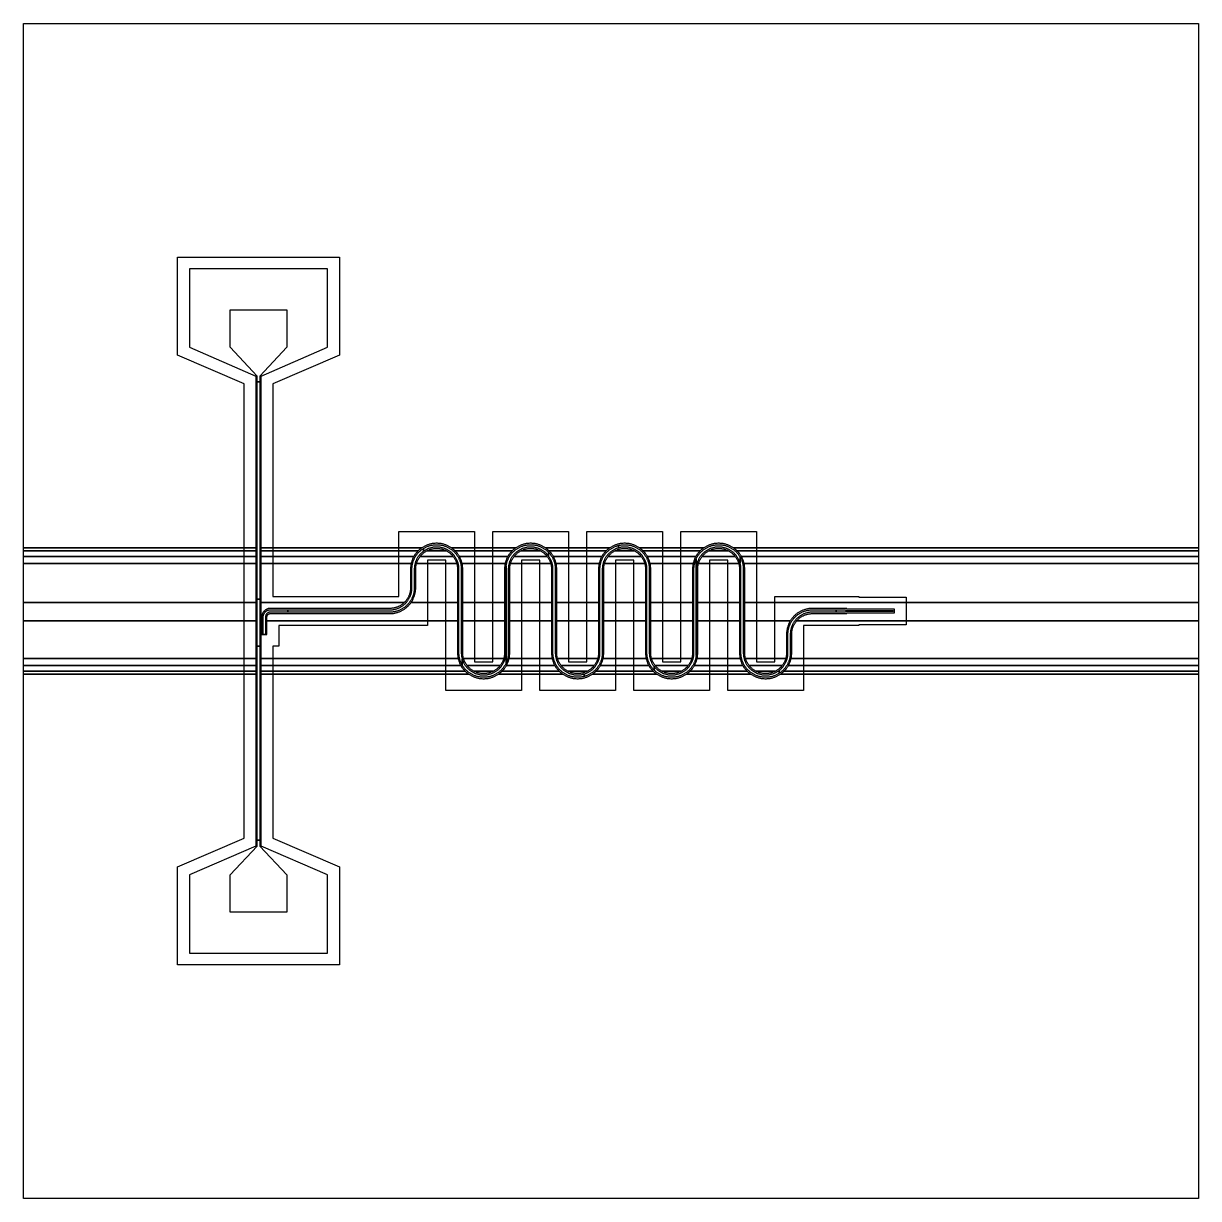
# Model space of a CAD drawing. Extents: x -2500 to 2500, y -2500 to 2500.
import ezdxf

# ---------------------------------------------------------------- set-up
doc = ezdxf.new("R2010")
doc.units = 0
for name, color, linetype in [('L1D0', 3, 'CONTINUOUS'), ('L1D10', 1, 'CONTINUOUS'), ('L1D11', 2, 'CONTINUOUS'), ('L1D99', 4, 'CONTINUOUS')]:
    doc.layers.add(name, color=color, linetype=linetype)

# ---------------------------------------------------------------- blocks, each defined once
blk = doc.blocks.new('ground_main_1')
at = {"layer": 'L1D0'}
for points in [[(-2500, 269.036), (-2500, 2500), (2500, 2500), (2500, 269.036), (520.731, 269.036), (518.242, 270.674), (515.711, 272.244), (513.138, 273.745), (510.525, 275.176), (507.874, 276.536), (505.188, 277.823), (502.467, 279.037), (499.715, 280.177), (496.933, 281.243), (494.123, 282.232), (491.287, 283.145), (488.428, 283.981), (485.547, 284.739), (482.647, 285.418), (479.729, 286.019), (476.796, 286.541), (473.85, 286.983), (470.893, 287.345), (467.927, 287.627), (464.955, 287.829), (461.979, 287.95), (459, 287.99), (457, 287.99), (454.021, 287.95), (451.045, 287.829), (448.073, 287.627), (445.107, 287.345), (442.15, 286.983), (439.204, 286.541), (436.271, 286.019), (433.353, 285.418), (430.453, 284.739), (427.572, 283.981), (424.713, 283.145), (421.877, 282.232), (419.067, 281.243), (416.285, 280.177), (413.533, 279.037), (410.812, 277.823), (408.126, 276.536), (405.475, 275.176), (402.862, 273.745), (400.289, 272.244), (397.758, 270.674), (395.269, 269.036), (120.731, 269.036), (118.242, 270.674), (115.711, 272.244), (113.138, 273.745), (110.525, 275.176), (107.874, 276.536), (105.188, 277.823), (102.467, 279.037), (99.715, 280.177), (96.933, 281.243), (94.123, 282.232), (91.287, 283.145), (88.428, 283.981), (85.547, 284.739), (82.647, 285.418), (79.729, 286.019), (76.796, 286.541), (73.85, 286.983), (70.893, 287.345), (67.927, 287.627), (64.955, 287.829), (61.979, 287.95), (59, 287.99), (57, 287.99), (54.021, 287.95), (51.045, 287.829), (48.073, 287.627), (45.107, 287.345), (42.15, 286.983), (39.204, 286.541), (36.271, 286.019), (33.353, 285.418), (30.82, 284.825), (30.453, 284.739), (27.572, 283.981), (24.713, 283.145), (21.877, 282.232), (19.067, 281.243), (16.285, 280.177), (13.533, 279.037), (10.812, 277.823), (8.126, 276.536), (5.475, 275.176), (2.862, 273.745), (0.289, 272.244), (-2.242, 270.674), (-4.731, 269.036), (-279.269, 269.036), (-281.758, 270.674), (-284.289, 272.244), (-286.862, 273.745), (-289.475, 275.176), (-292.126, 276.536), (-294.812, 277.823), (-297.533, 279.037), (-300.285, 280.177), (-303.067, 281.243), (-305.877, 282.232), (-308.713, 283.145), (-311.572, 283.981), (-314.453, 284.739), (-317.353, 285.418), (-320.271, 286.019), (-323.204, 286.541), (-326.15, 286.983), (-329.107, 287.345), (-332.073, 287.627), (-335.045, 287.829), (-338.021, 287.95), (-341, 287.99), (-343, 287.99), (-345.979, 287.95), (-348.955, 287.829), (-351.927, 287.627), (-354.893, 287.345), (-357.85, 286.983), (-360.796, 286.541), (-363.729, 286.019), (-366.647, 285.418), (-369.547, 284.739), (-372.428, 283.981), (-375.287, 283.145), (-378.123, 282.232), (-380.933, 281.243), (-383.715, 280.177), (-386.467, 279.037), (-389.188, 277.823), (-391.874, 276.536), (-394.525, 275.176), (-397.138, 273.745), (-399.711, 272.244), (-402.242, 270.674), (-404.731, 269.036), (-679.269, 269.036), (-681.758, 270.674), (-684.289, 272.244), (-686.862, 273.745), (-689.475, 275.176), (-692.126, 276.536), (-694.812, 277.823), (-697.533, 279.037), (-700.285, 280.177), (-703.067, 281.243), (-705.877, 282.232), (-708.713, 283.145), (-711.572, 283.981), (-714.453, 284.739), (-717.353, 285.418), (-720.271, 286.019), (-723.204, 286.541), (-726.15, 286.983), (-729.107, 287.345), (-732.073, 287.627), (-735.045, 287.829), (-738.021, 287.95), (-741, 287.99), (-743, 287.99), (-745.979, 287.95), (-748.955, 287.829), (-751.927, 287.627), (-754.893, 287.345), (-757.85, 286.983), (-760.796, 286.541), (-763.729, 286.019), (-766.647, 285.418), (-769.547, 284.739), (-772.428, 283.981), (-775.287, 283.145), (-778.123, 282.232), (-780.933, 281.243), (-783.715, 280.177), (-786.467, 279.037), (-789.188, 277.823), (-791.874, 276.536), (-794.525, 275.176), (-797.138, 273.745), (-799.711, 272.244), (-802.242, 270.674), (-804.731, 269.036), (-1489, 269.036), (-1489, 1000), (-1206, 1122), (-1206, 1456), (-1794, 1456), (-1794, 1122), (-1511, 1000), (-1511, 269.036)], [(-2500, 255.772), (-2500, 269.036), (-1511, 269.036), (-1511, 255.772)], [(-2500, 232.128), (-2500, 255.772), (-1511, 255.772), (-1511, 232.128)], [(-1489, 255.772), (-1489, 269.036), (-804.731, 269.036), (-807.173, 267.331), (-809.569, 265.56), (-811.916, 263.726), (-814.212, 261.828), (-816.457, 259.869), (-818.647, 257.85), (-820.782, 255.772)], [(-1489, 232.128), (-1489, 255.772), (-820.782, 255.772), (-822.86, 253.637), (-824.879, 251.447), (-826.838, 249.203), (-828.735, 246.906), (-830.57, 244.559), (-832.341, 242.163), (-834.046, 239.721), (-835.684, 237.233), (-837.254, 234.701), (-838.755, 232.128)], [(-812.374, 232.128), (-812.272, 232.261), (-810.601, 234.329), (-808.869, 236.345), (-807.076, 238.308), (-805.225, 240.215), (-803.318, 242.066), (-801.355, 243.859), (-799.339, 245.591), (-797.271, 247.262), (-797.138, 247.364), (-795.154, 248.87), (-792.99, 250.413), (-790.78, 251.889), (-788.526, 253.299), (-786.23, 254.639), (-784.15, 255.772), (-699.85, 255.772), (-697.77, 254.639), (-695.474, 253.299), (-693.22, 251.889), (-691.01, 250.413), (-688.846, 248.87), (-686.729, 247.262), (-684.661, 245.591), (-682.645, 243.859), (-680.682, 242.066), (-678.775, 240.215), (-676.924, 238.308), (-675.131, 236.345), (-673.399, 234.329), (-671.728, 232.261), (-671.626, 232.128)], [(-784.15, 255.772), (-783.896, 255.91), (-781.524, 257.11), (-779.116, 258.237), (-776.676, 259.291), (-774.205, 260.271), (-771.706, 261.176), (-769.18, 262.005), (-766.631, 262.758), (-764.06, 263.433), (-761.47, 264.03), (-758.862, 264.549), (-756.241, 264.988), (-753.607, 265.348), (-750.964, 265.629), (-748.313, 265.83), (-745.658, 265.95), (-743, 265.99), (-741, 265.99), (-738.342, 265.95), (-735.687, 265.83), (-733.036, 265.629), (-730.393, 265.348), (-727.759, 264.988), (-725.138, 264.549), (-722.53, 264.03), (-719.94, 263.433), (-717.369, 262.758), (-714.82, 262.005), (-712.294, 261.176), (-709.795, 260.271), (-707.324, 259.291), (-704.884, 258.237), (-702.476, 257.11), (-700.104, 255.91), (-699.85, 255.772)], [(-663.218, 255.772), (-665.353, 257.85), (-667.543, 259.869), (-669.788, 261.828), (-672.084, 263.726), (-674.431, 265.56), (-676.827, 267.331), (-679.269, 269.036), (-404.731, 269.036), (-407.173, 267.331), (-409.569, 265.56), (-411.916, 263.726), (-414.212, 261.828), (-416.457, 259.869), (-418.647, 257.85), (-420.782, 255.772)], [(-645.245, 232.128), (-646.746, 234.701), (-648.316, 237.233), (-649.954, 239.721), (-651.659, 242.163), (-653.43, 244.559), (-655.265, 246.906), (-657.162, 249.203), (-659.121, 251.447), (-661.14, 253.637), (-663.218, 255.772), (-420.782, 255.772), (-422.86, 253.637), (-424.879, 251.447), (-426.838, 249.203), (-428.735, 246.906), (-430.57, 244.559), (-432.341, 242.163), (-434.046, 239.721), (-435.684, 237.233), (-437.254, 234.701), (-438.755, 232.128)], [(-412.374, 232.128), (-412.272, 232.261), (-410.601, 234.329), (-408.869, 236.345), (-407.076, 238.308), (-405.225, 240.215), (-403.318, 242.066), (-401.355, 243.859), (-399.339, 245.591), (-397.271, 247.262), (-395.154, 248.87), (-392.99, 250.413), (-390.78, 251.889), (-388.526, 253.299), (-386.23, 254.639), (-384.15, 255.772), (-299.85, 255.772), (-297.77, 254.639), (-295.474, 253.299), (-293.22, 251.889), (-291.01, 250.413), (-288.846, 248.87), (-286.729, 247.262), (-284.661, 245.591), (-282.645, 243.859), (-280.682, 242.066), (-278.775, 240.215), (-276.924, 238.308), (-275.131, 236.345), (-273.399, 234.329), (-271.728, 232.261), (-271.626, 232.128)], [(-384.15, 255.772), (-383.896, 255.91), (-381.524, 257.11), (-379.116, 258.237), (-376.676, 259.291), (-374.205, 260.271), (-371.706, 261.176), (-369.18, 262.005), (-366.631, 262.758), (-364.06, 263.433), (-361.47, 264.03), (-358.862, 264.549), (-356.241, 264.988), (-353.607, 265.348), (-350.964, 265.629), (-348.313, 265.83), (-345.658, 265.95), (-343, 265.99), (-341, 265.99), (-338.342, 265.95), (-335.687, 265.83), (-333.036, 265.629), (-330.393, 265.348), (-327.759, 264.988), (-325.138, 264.549), (-322.53, 264.03), (-319.94, 263.433), (-317.369, 262.758), (-314.82, 262.005), (-312.294, 261.176), (-309.795, 260.271), (-307.324, 259.291), (-304.884, 258.237), (-302.476, 257.11), (-300.104, 255.91), (-299.85, 255.772)], [(-263.218, 255.772), (-265.353, 257.85), (-267.101, 259.461), (-267.543, 259.869), (-269.788, 261.828), (-272.084, 263.726), (-274.431, 265.56), (-276.827, 267.331), (-279.269, 269.036), (-4.731, 269.036), (-7.173, 267.331), (-9.569, 265.56), (-11.916, 263.726), (-14.212, 261.828), (-16.457, 259.869), (-18.647, 257.85), (-20.782, 255.772)], [(-245.245, 232.128), (-246.746, 234.701), (-248.316, 237.233), (-249.954, 239.721), (-251.659, 242.163), (-253.43, 244.559), (-255.265, 246.906), (-257.162, 249.203), (-259.121, 251.447), (-261.14, 253.637), (-263.218, 255.772), (-20.782, 255.772), (-22.86, 253.637), (-24.879, 251.447), (-26.838, 249.203), (-28.735, 246.906), (-30.57, 244.559), (-32.341, 242.163), (-34.046, 239.721), (-35.684, 237.233), (-37.254, 234.701), (-38.755, 232.128)], [(-12.374, 232.128), (-12.272, 232.261), (-10.601, 234.329), (-8.869, 236.345), (-7.076, 238.308), (-5.225, 240.215), (-3.318, 242.066), (-1.355, 243.859), (0.661, 245.591), (2.729, 247.262), (4.846, 248.87), (7.01, 250.413), (9.22, 251.889), (11.474, 253.299), (13.77, 254.639), (15.85, 255.772), (100.15, 255.772), (102.23, 254.639), (104.526, 253.299), (106.78, 251.889), (108.99, 250.413), (111.154, 248.87), (113.271, 247.262), (115.339, 245.591), (117.355, 243.859), (119.318, 242.066), (121.225, 240.215), (123.076, 238.308), (124.869, 236.345), (126.601, 234.329), (128.272, 232.261), (128.374, 232.128)], [(15.85, 255.772), (16.104, 255.91), (18.476, 257.11), (20.884, 258.237), (23.324, 259.291), (25.795, 260.271), (28.294, 261.176), (30.82, 262.005), (33.369, 262.758), (35.94, 263.433), (38.53, 264.03), (41.138, 264.549), (43.759, 264.988), (46.393, 265.348), (49.036, 265.629), (51.687, 265.83), (54.342, 265.95), (57, 265.99), (59, 265.99), (61.658, 265.95), (64.313, 265.83), (66.964, 265.629), (69.607, 265.348), (72.241, 264.988), (74.862, 264.549), (77.47, 264.03), (80.06, 263.433), (82.631, 262.758), (85.18, 262.005), (87.706, 261.176), (90.205, 260.271), (92.676, 259.291), (95.116, 258.237), (97.524, 257.11), (99.896, 255.91), (100.15, 255.772)], [(136.782, 255.772), (134.647, 257.85), (132.457, 259.869), (130.212, 261.828), (127.916, 263.726), (125.569, 265.56), (123.173, 267.331), (120.731, 269.036), (395.269, 269.036), (392.827, 267.331), (390.431, 265.56), (388.084, 263.726), (385.788, 261.828), (383.543, 259.869), (381.353, 257.85), (379.218, 255.772)], [(154.755, 232.128), (153.254, 234.701), (151.684, 237.233), (150.046, 239.721), (148.341, 242.163), (146.57, 244.559), (144.735, 246.906), (142.838, 249.203), (140.879, 251.447), (138.86, 253.637), (136.782, 255.772), (379.218, 255.772), (377.14, 253.637), (375.121, 251.447), (373.162, 249.203), (371.265, 246.906), (369.43, 244.559), (367.659, 242.163), (365.954, 239.721), (364.99, 238.257), (364.316, 237.233), (362.746, 234.701), (361.245, 232.128)], [(387.626, 232.128), (387.728, 232.261), (389.399, 234.329), (391.131, 236.345), (392.924, 238.308), (394.775, 240.215), (396.682, 242.066), (398.645, 243.859), (400.661, 245.591), (402.729, 247.262), (404.846, 248.87), (407.01, 250.413), (409.22, 251.889), (411.474, 253.299), (413.77, 254.639), (415.85, 255.772), (500.15, 255.772), (502.23, 254.639), (504.526, 253.299), (506.78, 251.889), (508.99, 250.413), (511.154, 248.87), (513.271, 247.262), (515.339, 245.591), (517.355, 243.859), (519.318, 242.066), (521.225, 240.215), (523.076, 238.308), (524.869, 236.345), (526.601, 234.329), (528.272, 232.261), (528.374, 232.128)], [(415.85, 255.772), (416.104, 255.91), (418.476, 257.11), (420.884, 258.237), (423.324, 259.291), (425.795, 260.271), (428.294, 261.176), (430.82, 262.005), (433.369, 262.758), (435.94, 263.433), (438.53, 264.03), (441.138, 264.549), (443.759, 264.988), (446.393, 265.348), (449.036, 265.629), (451.687, 265.83), (454.342, 265.95), (457, 265.99), (459, 265.99), (461.658, 265.95), (464.313, 265.83), (466.964, 265.629), (469.607, 265.348), (472.241, 264.988), (474.862, 264.549), (477.47, 264.03), (480.06, 263.433), (482.631, 262.758), (485.18, 262.005), (487.706, 261.176), (490.205, 260.271), (492.676, 259.291), (495.116, 258.237), (497.524, 257.11), (499.896, 255.91), (500.15, 255.772)], [(536.782, 255.772), (534.647, 257.85), (532.457, 259.869), (530.212, 261.828), (527.916, 263.726), (525.569, 265.56), (523.173, 267.331), (520.731, 269.036), (2500, 269.036), (2500, 255.772)], [(554.755, 232.128), (553.254, 234.701), (551.684, 237.233), (550.046, 239.721), (548.341, 242.163), (546.57, 244.559), (544.735, 246.906), (542.838, 249.203), (540.879, 251.447), (538.86, 253.637), (536.782, 255.772), (2500, 255.772), (2500, 232.128)], [(-2500, 201.621), (-2500, 232.128), (-1511, 232.128), (-1511, 201.621)], [(-2500, 36.775), (-2500, 201.621), (-1511, 201.621), (-1511, 36.775)], [(-1489, 201.621), (-1489, 232.128), (-838.755, 232.128), (-840.186, 229.515), (-841.546, 226.864), (-842.833, 224.178), (-844.047, 221.457), (-845.187, 218.705), (-846.253, 215.923), (-847.242, 213.113), (-848.155, 210.278), (-848.99, 207.418), (-849.749, 204.537), (-850.428, 201.637), (-850.432, 201.621)], [(-1489, 36.775), (-1489, 201.621), (-850.432, 201.621), (-851.029, 198.719), (-851.551, 195.786), (-851.993, 192.84), (-852.355, 189.883), (-852.637, 186.918), (-852.839, 183.945), (-852.96, 180.969), (-853, 177.99), (-853, 99), (-853.04, 96.342), (-853.161, 93.687), (-853.361, 91.036), (-853.642, 88.393), (-854.002, 85.759), (-854.441, 83.138), (-854.96, 80.53), (-855.557, 77.94), (-856.232, 75.369), (-856.985, 72.82), (-857.814, 70.294), (-858.719, 67.795), (-859.699, 65.324), (-860.753, 62.884), (-861.88, 60.476), (-863.08, 58.104), (-864.351, 55.77), (-865.691, 53.474), (-867.101, 51.22), (-868.577, 49.01), (-870.12, 46.846), (-871.728, 44.729), (-873.399, 42.661), (-875.131, 40.645), (-876.924, 38.682), (-878.775, 36.775)], [(-850.3, 36.775), (-849.954, 37.269), (-848.316, 39.758), (-846.746, 42.289), (-845.245, 44.862), (-843.814, 47.475), (-842.454, 50.126), (-841.167, 52.812), (-839.953, 55.533), (-838.813, 58.285), (-837.747, 61.067), (-836.758, 63.877), (-835.845, 66.713), (-835.01, 69.572), (-834.251, 72.453), (-833.572, 75.353), (-832.971, 78.271), (-832.449, 81.204), (-832.007, 84.15), (-831.645, 87.107), (-831.363, 90.073), (-831.161, 93.045), (-831.04, 96.021), (-831, 99), (-831, 177.99), (-830.96, 180.648), (-830.839, 183.303), (-830.639, 185.954), (-830.358, 188.597), (-829.998, 191.231), (-829.559, 193.853), (-829.04, 196.46), (-828.443, 199.05), (-827.768, 201.621), (-656.232, 201.621), (-655.557, 199.05), (-654.96, 196.46), (-654.441, 193.853), (-654.002, 191.231), (-653.642, 188.597), (-653.361, 185.954), (-653.161, 183.303), (-653.04, 180.648), (-653, 177.99), (-653, 36.775)], [(-827.768, 201.621), (-827.015, 204.17), (-826.186, 206.696), (-825.281, 209.195), (-824.301, 211.666), (-823.247, 214.106), (-822.12, 216.514), (-820.92, 218.886), (-819.649, 221.22), (-818.309, 223.516), (-816.899, 225.77), (-815.423, 227.98), (-813.88, 230.144), (-812.374, 232.128), (-671.626, 232.128), (-670.12, 230.144), (-668.577, 227.98), (-667.101, 225.77), (-665.691, 223.516), (-664.351, 221.22), (-663.08, 218.886), (-661.88, 216.514), (-660.753, 214.106), (-659.699, 211.666), (-658.719, 209.195), (-657.814, 206.696), (-656.985, 204.17), (-656.232, 201.621)], [(-633.568, 201.621), (-633.572, 201.637), (-634.251, 204.537), (-635.01, 207.418), (-635.845, 210.278), (-636.758, 213.113), (-637.747, 215.923), (-638.813, 218.705), (-639.953, 221.457), (-641.167, 224.178), (-642.454, 226.864), (-643.814, 229.515), (-645.245, 232.128), (-438.755, 232.128), (-440.186, 229.515), (-441.546, 226.864), (-442.833, 224.178), (-444.047, 221.457), (-445.187, 218.705), (-446.253, 215.923), (-447.242, 213.113), (-448.155, 210.278), (-448.316, 209.726), (-448.99, 207.418), (-449.749, 204.537), (-450.428, 201.637), (-450.432, 201.621)], [(-631, 36.775), (-631, 177.99), (-631.04, 180.969), (-631.161, 183.945), (-631.363, 186.918), (-631.645, 189.883), (-632.007, 192.84), (-632.449, 195.786), (-632.971, 198.719), (-633.568, 201.621), (-450.432, 201.621), (-451.029, 198.719), (-451.551, 195.786), (-451.993, 192.84), (-452.355, 189.883), (-452.637, 186.918), (-452.839, 183.945), (-452.96, 180.969), (-453, 177.99), (-453, 36.775)], [(-431, 36.775), (-431, 177.99), (-430.96, 180.648), (-430.839, 183.303), (-430.639, 185.954), (-430.358, 188.597), (-429.998, 191.231), (-429.559, 193.853), (-429.04, 196.46), (-428.443, 199.05), (-427.768, 201.621), (-256.232, 201.621), (-255.557, 199.05), (-254.96, 196.46), (-254.441, 193.853), (-254.002, 191.231), (-253.642, 188.597), (-253.361, 185.954), (-253.161, 183.303), (-253.04, 180.648), (-253, 177.99), (-253, 36.775)], [(-427.768, 201.621), (-427.015, 204.17), (-426.186, 206.696), (-425.281, 209.195), (-424.301, 211.666), (-423.247, 214.106), (-422.12, 216.514), (-420.92, 218.886), (-419.649, 221.22), (-418.309, 223.516), (-416.899, 225.77), (-415.423, 227.98), (-413.88, 230.144), (-412.374, 232.128), (-271.626, 232.128), (-270.12, 230.144), (-268.577, 227.98), (-267.101, 225.77), (-265.691, 223.516), (-264.351, 221.22), (-263.08, 218.886), (-261.88, 216.514), (-260.753, 214.106), (-259.699, 211.666), (-258.719, 209.195), (-257.814, 206.696), (-256.985, 204.17), (-256.232, 201.621)], [(-233.568, 201.621), (-233.572, 201.637), (-234.251, 204.537), (-235.01, 207.418), (-235.845, 210.278), (-236.758, 213.113), (-237.747, 215.923), (-238.813, 218.705), (-239.953, 221.457), (-241.167, 224.178), (-242.454, 226.864), (-243.814, 229.515), (-245.245, 232.128), (-38.755, 232.128), (-40.186, 229.515), (-41.546, 226.864), (-42.833, 224.178), (-44.047, 221.457), (-45.187, 218.705), (-46.253, 215.923), (-47.242, 213.113), (-48.155, 210.278), (-48.99, 207.418), (-49.749, 204.537), (-50.428, 201.637), (-50.432, 201.621)], [(-231, 36.775), (-231, 177.99), (-231.04, 180.969), (-231.161, 183.945), (-231.363, 186.918), (-231.645, 189.883), (-232.007, 192.84), (-232.449, 195.786), (-232.971, 198.719), (-233.568, 201.621), (-50.432, 201.621), (-51.029, 198.719), (-51.551, 195.786), (-51.993, 192.84), (-52.355, 189.883), (-52.637, 186.918), (-52.839, 183.945), (-52.96, 180.969), (-53, 177.99), (-53, 36.775)], [(-31, 36.775), (-31, 177.99), (-30.96, 180.648), (-30.839, 183.303), (-30.639, 185.954), (-30.358, 188.597), (-29.998, 191.231), (-29.559, 193.853), (-29.04, 196.46), (-28.443, 199.05), (-27.768, 201.621), (143.768, 201.621), (144.443, 199.05), (145.04, 196.46), (145.559, 193.853), (145.998, 191.231), (146.358, 188.597), (146.639, 185.954), (146.839, 183.303), (146.96, 180.648), (147, 177.99), (147, 36.775)], [(-27.768, 201.621), (-27.015, 204.17), (-26.186, 206.696), (-25.281, 209.195), (-24.301, 211.666), (-23.247, 214.106), (-22.12, 216.514), (-20.92, 218.886), (-19.649, 221.22), (-18.309, 223.516), (-16.899, 225.77), (-15.423, 227.98), (-13.88, 230.144), (-12.374, 232.128), (128.374, 232.128), (129.88, 230.144), (131.423, 227.98), (132.899, 225.77), (134.309, 223.516), (135.649, 221.22), (136.92, 218.886), (138.12, 216.514), (139.247, 214.106), (140.301, 211.666), (141.281, 209.195), (142.186, 206.696), (143.015, 204.17), (143.768, 201.621)], [(166.432, 201.621), (166.428, 201.637), (165.749, 204.537), (164.99, 207.418), (164.155, 210.278), (163.242, 213.113), (162.253, 215.923), (161.187, 218.705), (160.047, 221.457), (158.833, 224.178), (157.546, 226.864), (156.186, 229.515), (154.755, 232.128), (361.245, 232.128), (359.814, 229.515), (358.454, 226.864), (357.167, 224.178), (355.953, 221.457), (354.813, 218.705), (353.747, 215.923), (352.758, 213.113), (351.845, 210.278), (351.01, 207.418), (350.251, 204.537), (349.572, 201.637), (349.568, 201.621)], [(169, 36.775), (169, 177.99), (168.96, 180.969), (168.839, 183.945), (168.637, 186.918), (168.355, 189.883), (167.993, 192.84), (167.551, 195.786), (167.029, 198.719), (166.432, 201.621), (349.568, 201.621), (348.971, 198.719), (348.449, 195.786), (348.007, 192.84), (347.645, 189.883), (347.363, 186.918), (347.161, 183.945), (347.04, 180.969), (347, 177.99), (347, 36.775)], [(369, 36.775), (369, 177.99), (369.04, 180.648), (369.161, 183.303), (369.361, 185.954), (369.642, 188.597), (370.002, 191.231), (370.441, 193.853), (370.96, 196.46), (371.557, 199.05), (372.232, 201.621), (543.768, 201.621), (544.443, 199.05), (545.04, 196.46), (545.559, 193.853), (545.998, 191.231), (546.358, 188.597), (546.57, 186.601), (546.639, 185.954), (546.839, 183.303), (546.96, 180.648), (547, 177.99), (547, 36.775)], [(372.232, 201.621), (372.985, 204.17), (373.814, 206.696), (374.719, 209.195), (375.699, 211.666), (376.753, 214.106), (377.88, 216.514), (379.08, 218.886), (380.351, 221.22), (381.691, 223.516), (383.101, 225.77), (384.577, 227.98), (386.12, 230.144), (387.626, 232.128), (528.374, 232.128), (529.88, 230.144), (531.423, 227.98), (532.899, 225.77), (534.309, 223.516), (535.649, 221.22), (536.92, 218.886), (538.12, 216.514), (539.247, 214.106), (540.301, 211.666), (541.281, 209.195), (542.186, 206.696), (543.015, 204.17), (543.768, 201.621)], [(566.432, 201.621), (566.428, 201.637), (565.749, 204.537), (564.99, 207.418), (564.155, 210.278), (563.242, 213.113), (562.253, 215.923), (561.187, 218.705), (560.047, 221.457), (558.833, 224.178), (557.546, 226.864), (556.186, 229.515), (554.755, 232.128), (2500, 232.128), (2500, 201.621)], [(569, 36.775), (569, 177.99), (568.96, 180.969), (568.839, 183.945), (568.637, 186.918), (568.355, 189.883), (567.993, 192.84), (567.551, 195.786), (567.029, 198.719), (566.432, 201.621), (2500, 201.621), (2500, 36.775)], [(-2500, -42.289), (-2500, 36.775), (-1511, 36.775), (-1511, -42.289)], [(-1489, -42.289), (-1489, 36.775), (-878.775, 36.775), (-880.682, 34.924), (-882.645, 33.131), (-884.661, 31.399), (-886.729, 29.728), (-888.846, 28.12), (-891.01, 26.577), (-893.22, 25.101), (-895.474, 23.691), (-897.77, 22.351), (-900.104, 21.08), (-902.476, 19.88), (-904.884, 18.753), (-907.324, 17.699), (-909.795, 16.719), (-912.294, 15.814), (-914.82, 14.985), (-917.369, 14.232), (-919.94, 13.557), (-922.53, 12.96), (-925.138, 12.441), (-927.759, 12.002), (-930.393, 11.642), (-933.036, 11.361), (-935.687, 11.161), (-938.342, 11.04), (-941, 11), (-1450, 11), (-1451.713, 10.959), (-1453.422, 10.837), (-1455.123, 10.634), (-1456.813, 10.349), (-1458.487, 9.985), (-1460.142, 9.542), (-1461.774, 9.02), (-1463.38, 8.421), (-1464.955, 7.747), (-1466.496, 6.998), (-1468, 6.177), (-1469.463, 5.285), (-1470.882, 4.325), (-1472.254, 3.298), (-1473.575, 2.207), (-1474.843, 1.054), (-1476.054, -0.157), (-1477.207, -1.425), (-1478.298, -2.746), (-1479.325, -4.118), (-1480.285, -5.537), (-1481.177, -7), (-1481.998, -8.504), (-1482.747, -10.045), (-1483.421, -11.62), (-1484.02, -13.226), (-1484.542, -14.858), (-1484.985, -16.513), (-1485.349, -18.187), (-1485.634, -19.877), (-1485.837, -21.578), (-1485.959, -23.287), (-1486, -25), (-1486, -42.289)], [(-1464, -42.289), (-1464, -25), (-1463.961, -23.954), (-1463.844, -22.913), (-1463.649, -21.885), (-1463.378, -20.873), (-1463.032, -19.885), (-1462.614, -18.926), (-1462.124, -18), (-1461.567, -17.114), (-1460.946, -16.271), (-1460.263, -15.478), (-1459.522, -14.737), (-1458.729, -14.054), (-1457.886, -13.433), (-1457, -12.876), (-1456.074, -12.386), (-1455.115, -11.968), (-1454.127, -11.622), (-1453.115, -11.351), (-1452.087, -11.156), (-1451.046, -11.039), (-1450, -11), (-941, -11), (-938.021, -10.96), (-935.045, -10.839), (-932.073, -10.637), (-929.107, -10.355), (-926.15, -9.993), (-923.204, -9.551), (-920.271, -9.029), (-917.353, -8.428), (-914.453, -7.749), (-911.572, -6.99), (-908.713, -6.155), (-905.877, -5.242), (-903.067, -4.253), (-900.285, -3.187), (-897.533, -2.047), (-894.812, -0.833), (-892.126, 0.454), (-889.475, 1.814), (-886.862, 3.245), (-884.289, 4.746), (-881.758, 6.316), (-879.269, 7.954), (-876.827, 9.659), (-874.431, 11.43), (-872.084, 13.265), (-869.788, 15.162), (-867.543, 17.121), (-865.353, 19.14), (-863.218, 21.218), (-861.14, 23.353), (-859.121, 25.543), (-857.162, 27.788), (-855.265, 30.084), (-853.43, 32.431), (-851.659, 34.827), (-850.3, 36.775), (-653, 36.775), (-653, -42.289)], [(-631, -42.289), (-631, 36.775), (-453, 36.775), (-453, -42.289)], [(-431, -42.289), (-431, 36.775), (-253, 36.775), (-253, -42.289)], [(-231, -42.289), (-231, 36.775), (-53, 36.775), (-53, -42.289)], [(-31, -42.289), (-31, 36.775), (147, 36.775), (147, -42.289)], [(169, -42.289), (169, 36.775), (347, 36.775), (347, -42.289)], [(369, -42.289), (369, 36.775), (547, 36.775), (547, -42.289)], [(569, -42.289), (569, 36.775), (2500, 36.775), (2500, -42.289), (789.718, -42.289), (791.131, -40.645), (792.924, -38.682), (794.775, -36.775), (796.682, -34.924), (798.645, -33.131), (800.661, -31.399), (802.729, -29.728), (804.846, -28.12), (807.01, -26.577), (809.22, -25.101), (811.474, -23.691), (813.77, -22.351), (816.104, -21.08), (818.476, -19.88), (820.884, -18.753), (823.324, -17.699), (825.795, -16.719), (828.294, -15.814), (830.82, -14.985), (833.369, -14.232), (835.94, -13.557), (838.53, -12.96), (841.138, -12.441), (843.759, -12.002), (846.393, -11.642), (849.036, -11.361), (851.687, -11.161), (854.342, -11.04), (857, -11), (1004, -11), (1004, -8.4), (1206, -8.4), (1206, 8.4), (1004, 8.4), (1004, 11), (857, 11), (854.021, 10.96), (851.045, 10.839), (848.073, 10.637), (845.107, 10.355), (842.15, 9.993), (839.204, 9.551), (836.271, 9.029), (833.353, 8.428), (830.453, 7.749), (827.572, 6.99), (824.713, 6.155), (821.877, 5.242), (819.067, 4.253), (816.285, 3.187), (813.533, 2.047), (810.812, 0.833), (808.126, -0.454), (805.475, -1.814), (802.862, -3.245), (800.289, -4.746), (797.758, -6.316), (795.269, -7.954), (792.827, -9.659), (790.431, -11.43), (788.084, -13.265), (785.788, -15.162), (783.543, -17.121), (781.353, -19.14), (779.218, -21.218), (777.14, -23.353), (775.121, -25.543), (773.162, -27.788), (771.265, -30.084), (769.43, -32.431), (767.659, -34.827), (765.954, -37.269), (764.316, -39.758), (762.746, -42.289)], [(-2500, -201.621), (-2500, -42.289), (-1511, -42.289), (-1511, -201.621)], [(-1489, -201.621), (-1489, -42.289), (-1486, -42.289), (-1486, -100), (-1464, -100), (-1464, -42.289), (-653, -42.289), (-653, -177.99), (-652.96, -180.969), (-652.839, -183.945), (-652.637, -186.918), (-652.355, -189.883), (-651.993, -192.84), (-651.551, -195.786), (-651.029, -198.719), (-650.432, -201.621)], [(-627.768, -201.621), (-628.443, -199.05), (-629.04, -196.46), (-629.559, -193.853), (-629.998, -191.231), (-630.358, -188.597), (-630.639, -185.954), (-630.839, -183.303), (-630.96, -180.648), (-631, -177.99), (-631, -42.289), (-453, -42.289), (-453, -177.99), (-453.04, -180.648), (-453.161, -183.303), (-453.361, -185.954), (-453.642, -188.597), (-454.002, -191.231), (-454.441, -193.853), (-454.96, -196.46), (-455.557, -199.05), (-456.232, -201.621)], [(-433.568, -201.621), (-432.971, -198.719), (-432.449, -195.786), (-432.007, -192.84), (-431.645, -189.883), (-431.363, -186.918), (-431.161, -183.945), (-431.04, -180.969), (-431, -177.99), (-431, -42.289), (-253, -42.289), (-253, -177.99), (-252.96, -180.969), (-252.839, -183.945), (-252.637, -186.918), (-252.355, -189.883), (-251.993, -192.84), (-251.551, -195.786), (-251.029, -198.719), (-250.432, -201.621)], [(-227.768, -201.621), (-228.443, -199.05), (-229.04, -196.46), (-229.559, -193.853), (-229.998, -191.231), (-230.358, -188.597), (-230.639, -185.954), (-230.839, -183.303), (-230.96, -180.648), (-231, -177.99), (-231, -42.289), (-53, -42.289), (-53, -177.99), (-53.04, -180.648), (-53.161, -183.303), (-53.361, -185.954), (-53.642, -188.597), (-54.002, -191.231), (-54.441, -193.853), (-54.96, -196.46), (-55.557, -199.05), (-56.232, -201.621)], [(-33.568, -201.621), (-32.971, -198.719), (-32.449, -195.786), (-32.007, -192.84), (-31.645, -189.883), (-31.363, -186.918), (-31.161, -183.945), (-31.04, -180.969), (-31, -177.99), (-31, -42.289), (147, -42.289), (147, -177.99), (147.04, -180.969), (147.161, -183.945), (147.363, -186.918), (147.645, -189.883), (148.007, -192.84), (148.449, -195.786), (148.971, -198.719), (149.568, -201.621)], [(172.232, -201.621), (171.557, -199.05), (170.96, -196.46), (170.441, -193.853), (170.002, -191.231), (169.642, -188.597), (169.361, -185.954), (169.161, -183.303), (169.04, -180.648), (169, -177.99), (169, -42.289), (347, -42.289), (347, -177.99), (346.96, -180.648), (346.839, -183.303), (346.639, -185.954), (346.358, -188.597), (345.998, -191.231), (345.559, -193.853), (345.04, -196.46), (344.443, -199.05), (343.768, -201.621)], [(366.432, -201.621), (367.029, -198.719), (367.551, -195.786), (367.993, -192.84), (368.355, -189.883), (368.637, -186.918), (368.839, -183.945), (368.96, -180.969), (369, -177.99), (369, -42.289), (547, -42.289), (547, -177.99), (547.04, -180.969), (547.161, -183.945), (547.363, -186.918), (547.645, -189.883), (548.007, -192.84), (548.449, -195.786), (548.971, -198.719), (549.568, -201.621)], [(572.232, -201.621), (571.557, -199.05), (570.96, -196.46), (570.441, -193.853), (570.002, -191.231), (569.642, -188.597), (569.361, -185.954), (569.161, -183.303), (569.04, -180.648), (569, -177.99), (569, -42.289), (762.746, -42.289), (761.245, -44.862), (759.814, -47.475), (758.454, -50.126), (757.167, -52.812), (755.953, -55.533), (754.813, -58.285), (753.747, -61.067), (752.758, -63.877), (751.845, -66.713), (751.01, -69.572), (750.251, -72.453), (749.572, -75.353), (748.971, -78.271), (748.449, -81.204), (748.007, -84.15), (747.645, -87.107), (747.363, -90.073), (747.161, -93.045), (747.04, -96.021), (747, -99), (747, -177.99), (746.96, -180.648), (746.839, -183.303), (746.639, -185.954), (746.358, -188.597), (745.998, -191.231), (745.559, -193.853), (745.04, -196.46), (744.443, -199.05), (743.768, -201.621)], [(766.432, -201.621), (767.029, -198.719), (767.551, -195.786), (767.993, -192.84), (768.355, -189.883), (768.637, -186.918), (768.839, -183.945), (768.96, -180.969), (769, -177.99), (769, -99), (769.04, -96.342), (769.161, -93.687), (769.361, -91.036), (769.642, -88.393), (770.002, -85.759), (770.441, -83.138), (770.96, -80.53), (771.557, -77.94), (772.232, -75.369), (772.985, -72.82), (773.814, -70.294), (774.719, -67.795), (775.699, -65.324), (776.753, -62.884), (777.88, -60.476), (779.08, -58.104), (780.351, -55.77), (781.691, -53.474), (783.101, -51.22), (784.577, -49.01), (786.12, -46.846), (787.728, -44.729), (789.399, -42.661), (789.718, -42.289), (2500, -42.289), (2500, -201.621)], [(-2500, -232.128), (-2500, -201.621), (-1511, -201.621), (-1511, -232.128)], [(-2500, -255.772), (-2500, -232.128), (-1511, -232.128), (-1511, -255.772)], [(-1489, -232.128), (-1489, -201.621), (-650.432, -201.621), (-650.428, -201.637), (-649.749, -204.537), (-648.99, -207.418), (-648.155, -210.278), (-647.242, -213.113), (-646.253, -215.923), (-645.187, -218.705), (-644.047, -221.457), (-642.833, -224.178), (-641.546, -226.864), (-640.186, -229.515), (-638.755, -232.128)], [(-1489, -255.772), (-1489, -232.128), (-638.755, -232.128), (-637.254, -234.701), (-635.684, -237.233), (-634.046, -239.721), (-632.341, -242.163), (-630.57, -244.559), (-630.358, -244.83), (-628.735, -246.906), (-626.838, -249.203), (-624.879, -251.447), (-622.86, -253.637), (-620.782, -255.772)], [(-612.374, -232.128), (-613.88, -230.144), (-615.423, -227.98), (-616.899, -225.77), (-618.309, -223.516), (-619.649, -221.22), (-620.92, -218.886), (-622.12, -216.514), (-623.247, -214.106), (-624.301, -211.666), (-625.281, -209.195), (-626.186, -206.696), (-627.015, -204.17), (-627.768, -201.621), (-456.232, -201.621), (-456.985, -204.17), (-457.814, -206.696), (-458.719, -209.195), (-459.699, -211.666), (-460.753, -214.106), (-461.88, -216.514), (-463.08, -218.886), (-464.351, -221.22), (-465.691, -223.516), (-467.101, -225.77), (-468.577, -227.98), (-470.12, -230.144), (-471.626, -232.128)], [(-584.15, -255.772), (-586.23, -254.639), (-588.526, -253.299), (-590.78, -251.889), (-592.99, -250.413), (-595.154, -248.87), (-597.271, -247.262), (-599.339, -245.591), (-601.355, -243.859), (-603.318, -242.066), (-605.225, -240.215), (-607.076, -238.308), (-608.869, -236.345), (-610.601, -234.329), (-612.272, -232.261), (-612.374, -232.128), (-471.626, -232.128), (-471.728, -232.261), (-473.399, -234.329), (-475.131, -236.345), (-476.924, -238.308), (-478.775, -240.215), (-480.682, -242.066), (-482.645, -243.859), (-484.661, -245.591), (-486.729, -247.262), (-488.846, -248.87), (-491.01, -250.413), (-493.22, -251.889), (-495.474, -253.299), (-497.77, -254.639), (-499.85, -255.772)], [(-463.218, -255.772), (-461.14, -253.637), (-459.121, -251.447), (-457.162, -249.203), (-455.265, -246.906), (-453.43, -244.559), (-451.659, -242.163), (-449.954, -239.721), (-448.316, -237.233), (-446.746, -234.701), (-445.245, -232.128), (-238.755, -232.128), (-237.254, -234.701), (-235.684, -237.233), (-234.046, -239.721), (-232.341, -242.163), (-230.57, -244.559), (-228.735, -246.906), (-226.838, -249.203), (-224.879, -251.447), (-222.86, -253.637), (-220.782, -255.772)], [(-445.245, -232.128), (-443.814, -229.515), (-442.454, -226.864), (-441.167, -224.178), (-439.953, -221.457), (-438.813, -218.705), (-437.747, -215.923), (-436.758, -213.113), (-435.845, -210.278), (-435.01, -207.418), (-434.251, -204.537), (-433.572, -201.637), (-433.568, -201.621), (-250.432, -201.621), (-250.428, -201.637), (-249.749, -204.537), (-248.99, -207.418), (-248.155, -210.278), (-247.242, -213.113), (-246.253, -215.923), (-245.187, -218.705), (-244.047, -221.457), (-242.833, -224.178), (-241.546, -226.864), (-240.186, -229.515), (-238.755, -232.128)], [(-212.374, -232.128), (-213.88, -230.144), (-215.423, -227.98), (-216.899, -225.77), (-218.309, -223.516), (-219.649, -221.22), (-220.92, -218.886), (-222.12, -216.514), (-223.247, -214.106), (-224.301, -211.666), (-225.281, -209.195), (-226.186, -206.696), (-227.015, -204.17), (-227.768, -201.621), (-56.232, -201.621), (-56.985, -204.17), (-57.814, -206.696), (-58.719, -209.195), (-59.699, -211.666), (-60.753, -214.106), (-61.88, -216.514), (-63.08, -218.886), (-64.351, -221.22), (-65.691, -223.516), (-67.101, -225.77), (-68.577, -227.98), (-70.12, -230.144), (-71.626, -232.128)], [(-184.15, -255.772), (-186.23, -254.639), (-188.526, -253.299), (-190.78, -251.889), (-192.99, -250.413), (-195.154, -248.87), (-197.271, -247.262), (-199.339, -245.591), (-201.355, -243.859), (-203.318, -242.066), (-205.225, -240.215), (-207.076, -238.308), (-208.869, -236.345), (-210.601, -234.329), (-212.272, -232.261), (-212.374, -232.128), (-71.626, -232.128), (-71.728, -232.261), (-73.399, -234.329), (-75.131, -236.345), (-76.924, -238.308), (-78.775, -240.215), (-80.682, -242.066), (-82.645, -243.859), (-84.661, -245.591), (-86.729, -247.262), (-88.846, -248.87), (-91.01, -250.413), (-93.22, -251.889), (-95.474, -253.299), (-97.77, -254.639), (-99.85, -255.772)], [(-63.218, -255.772), (-61.14, -253.637), (-59.121, -251.447), (-57.162, -249.203), (-55.265, -246.906), (-53.43, -244.559), (-51.659, -242.163), (-49.954, -239.721), (-48.316, -237.233), (-46.746, -234.701), (-45.245, -232.128), (161.245, -232.128), (162.746, -234.701), (164.316, -237.233), (165.954, -239.721), (167.659, -242.163), (169.43, -244.559), (171.265, -246.906), (173.162, -249.203), (175.121, -251.447), (177.14, -253.637), (179.218, -255.772)], [(-45.245, -232.128), (-43.814, -229.515), (-42.454, -226.864), (-41.167, -224.178), (-39.953, -221.457), (-38.813, -218.705), (-37.747, -215.923), (-36.758, -213.113), (-35.845, -210.278), (-35.01, -207.418), (-34.251, -204.537), (-33.572, -201.637), (-33.568, -201.621), (149.568, -201.621), (149.572, -201.637), (150.251, -204.537), (151.01, -207.418), (151.845, -210.278), (152.758, -213.113), (153.747, -215.923), (154.813, -218.705), (155.953, -221.457), (157.167, -224.178), (158.454, -226.864), (159.814, -229.515), (161.245, -232.128)], [(187.626, -232.128), (186.12, -230.144), (184.577, -227.98), (183.543, -226.432), (183.101, -225.77), (181.691, -223.516), (180.351, -221.22), (179.08, -218.886), (177.88, -216.514), (176.753, -214.106), (175.699, -211.666), (174.719, -209.195), (173.814, -206.696), (172.985, -204.17), (172.232, -201.621), (343.768, -201.621), (343.015, -204.17), (342.186, -206.696), (341.281, -209.195), (340.301, -211.666), (339.247, -214.106), (338.12, -216.514), (336.92, -218.886), (335.649, -221.22), (334.309, -223.516), (332.899, -225.77), (331.423, -227.98), (329.88, -230.144), (328.374, -232.128)], [(215.85, -255.772), (213.77, -254.639), (211.474, -253.299), (209.22, -251.889), (207.01, -250.413), (204.846, -248.87), (202.729, -247.262), (200.661, -245.591), (198.645, -243.859), (196.682, -242.066), (194.775, -240.215), (192.924, -238.308), (191.131, -236.345), (189.399, -234.329), (187.728, -232.261), (187.626, -232.128), (328.374, -232.128), (328.272, -232.261), (326.601, -234.329), (324.869, -236.345), (323.076, -238.308), (321.225, -240.215), (319.318, -242.066), (317.355, -243.859), (315.339, -245.591), (313.271, -247.262), (311.154, -248.87), (308.99, -250.413), (306.78, -251.889), (304.526, -253.299), (302.23, -254.639), (300.15, -255.772)], [(336.782, -255.772), (338.86, -253.637), (340.879, -251.447), (342.838, -249.203), (344.735, -246.906), (346.57, -244.559), (348.341, -242.163), (350.046, -239.721), (351.684, -237.233), (353.254, -234.701), (354.755, -232.128), (561.245, -232.128), (562.746, -234.701), (564.316, -237.233), (565.954, -239.721), (567.659, -242.163), (569.43, -244.559), (571.265, -246.906), (573.162, -249.203), (575.121, -251.447), (577.14, -253.637), (579.218, -255.772)], [(354.755, -232.128), (356.186, -229.515), (357.546, -226.864), (358.833, -224.178), (360.047, -221.457), (361.187, -218.705), (362.253, -215.923), (363.242, -213.113), (364.155, -210.278), (364.99, -207.418), (365.749, -204.537), (366.428, -201.637), (366.432, -201.621), (549.568, -201.621), (549.572, -201.637), (550.251, -204.537), (551.01, -207.418), (551.845, -210.278), (552.758, -213.113), (553.747, -215.923), (554.813, -218.705), (555.953, -221.457), (557.167, -224.178), (558.454, -226.864), (559.814, -229.515), (561.245, -232.128)], [(587.626, -232.128), (586.12, -230.144), (584.577, -227.98), (583.101, -225.77), (581.691, -223.516), (580.351, -221.22), (579.08, -218.886), (577.88, -216.514), (576.753, -214.106), (575.699, -211.666), (574.719, -209.195), (573.814, -206.696), (572.985, -204.17), (572.232, -201.621), (743.768, -201.621), (743.015, -204.17), (742.186, -206.696), (741.281, -209.195), (740.301, -211.666), (739.247, -214.106), (738.12, -216.514), (736.92, -218.886), (735.649, -221.22), (734.309, -223.516), (732.899, -225.77), (731.423, -227.98), (729.88, -230.144), (728.374, -232.128)], [(615.85, -255.772), (613.77, -254.639), (611.474, -253.299), (609.22, -251.889), (607.01, -250.413), (604.846, -248.87), (602.729, -247.262), (600.661, -245.591), (598.645, -243.859), (596.682, -242.066), (594.775, -240.215), (592.924, -238.308), (591.131, -236.345), (589.399, -234.329), (587.728, -232.261), (587.626, -232.128), (728.374, -232.128), (728.272, -232.261), (726.601, -234.329), (724.869, -236.345), (723.076, -238.308), (721.225, -240.215), (719.318, -242.066), (717.355, -243.859), (715.339, -245.591), (713.271, -247.262), (711.154, -248.87), (708.99, -250.413), (706.78, -251.889), (704.526, -253.299), (702.23, -254.639), (700.15, -255.772)], [(736.782, -255.772), (738.86, -253.637), (740.879, -251.447), (742.838, -249.203), (744.735, -246.906), (746.57, -244.559), (748.341, -242.163), (750.046, -239.721), (751.684, -237.233), (753.254, -234.701), (754.755, -232.128), (2500, -232.128), (2500, -255.772)], [(754.755, -232.128), (756.186, -229.515), (757.546, -226.864), (758.833, -224.178), (760.047, -221.457), (761.187, -218.705), (762.253, -215.923), (763.242, -213.113), (764.155, -210.278), (764.99, -207.418), (765.749, -204.537), (766.428, -201.637), (766.432, -201.621), (2500, -201.621), (2500, -232.128)], [(-2500, -269.036), (-2500, -255.772), (-1511, -255.772), (-1511, -269.036)], [(-2500, -2500), (-2500, -269.036), (-1511, -269.036), (-1511, -1000), (-1794, -1122), (-1794, -1456), (-1206, -1456), (-1206, -1122), (-1489, -1000), (-1489, -269.036), (-604.731, -269.036), (-602.242, -270.674), (-599.711, -272.244), (-597.138, -273.745), (-594.525, -275.176), (-591.874, -276.536), (-589.188, -277.823), (-586.467, -279.037), (-583.715, -280.177), (-580.933, -281.243), (-578.123, -282.232), (-575.287, -283.145), (-572.428, -283.981), (-569.547, -284.739), (-566.647, -285.418), (-563.729, -286.019), (-560.796, -286.541), (-557.85, -286.983), (-554.893, -287.345), (-551.927, -287.627), (-548.955, -287.829), (-545.979, -287.95), (-543, -287.99), (-541, -287.99), (-538.021, -287.95), (-535.045, -287.829), (-532.073, -287.627), (-529.107, -287.345), (-526.15, -286.983), (-523.204, -286.541), (-520.271, -286.019), (-517.353, -285.418), (-514.453, -284.739), (-511.572, -283.981), (-508.713, -283.145), (-505.877, -282.232), (-503.067, -281.243), (-500.285, -280.177), (-497.533, -279.037), (-494.812, -277.823), (-492.126, -276.536), (-489.475, -275.176), (-486.862, -273.745), (-484.289, -272.244), (-481.758, -270.674), (-479.269, -269.036), (-204.731, -269.036), (-202.242, -270.674), (-199.711, -272.244), (-197.138, -273.745), (-194.525, -275.176), (-191.874, -276.536), (-189.188, -277.823), (-186.467, -279.037), (-183.715, -280.177), (-180.933, -281.243), (-178.123, -282.232), (-175.287, -283.145), (-172.428, -283.981), (-169.547, -284.739), (-166.647, -285.418), (-163.729, -286.019), (-160.796, -286.541), (-157.85, -286.983), (-154.893, -287.345), (-151.927, -287.627), (-148.955, -287.829), (-145.979, -287.95), (-143, -287.99), (-141, -287.99), (-138.021, -287.95), (-135.045, -287.829), (-132.073, -287.627), (-129.107, -287.345), (-126.15, -286.983), (-123.204, -286.541), (-120.271, -286.019), (-117.353, -285.418), (-114.453, -284.739), (-111.572, -283.981), (-108.713, -283.145), (-105.877, -282.232), (-103.067, -281.243), (-100.285, -280.177), (-97.533, -279.037), (-94.812, -277.823), (-92.126, -276.536), (-89.475, -275.176), (-86.862, -273.745), (-84.289, -272.244), (-81.758, -270.674), (-79.269, -269.036), (195.269, -269.036), (197.758, -270.674), (200.289, -272.244), (202.862, -273.745), (205.475, -275.176), (208.126, -276.536), (210.812, -277.823), (213.533, -279.037), (216.285, -280.177), (219.067, -281.243), (221.877, -282.232), (224.713, -283.145), (227.572, -283.981), (230.453, -284.739), (233.353, -285.418), (236.271, -286.019), (239.204, -286.541), (242.15, -286.983), (245.107, -287.345), (248.073, -287.627), (251.045, -287.829), (254.021, -287.95), (257, -287.99), (259, -287.99), (261.979, -287.95), (264.955, -287.829), (267.927, -287.627), (270.893, -287.345), (273.85, -286.983), (276.796, -286.541), (279.729, -286.019), (282.647, -285.418), (285.547, -284.739), (288.428, -283.981), (291.287, -283.145), (294.123, -282.232), (296.933, -281.243), (299.715, -280.177), (302.467, -279.037), (305.188, -277.823), (307.874, -276.536), (310.525, -275.176), (313.138, -273.745), (315.711, -272.244), (318.242, -270.674), (320.731, -269.036), (595.269, -269.036), (597.758, -270.674), (600.289, -272.244), (602.862, -273.745), (605.475, -275.176), (608.126, -276.536), (610.812, -277.823), (613.533, -279.037), (616.285, -280.177), (619.067, -281.243), (621.877, -282.232), (624.713, -283.145), (627.572, -283.981), (630.453, -284.739), (633.353, -285.418), (636.271, -286.019), (639.204, -286.541), (642.15, -286.983), (645.107, -287.345), (648.073, -287.627), (651.045, -287.829), (654.021, -287.95), (657, -287.99), (659, -287.99), (661.979, -287.95), (664.955, -287.829), (667.927, -287.627), (670.893, -287.345), (673.85, -286.983), (676.796, -286.541), (679.729, -286.019), (682.647, -285.418), (685.547, -284.739), (688.428, -283.981), (691.287, -283.145), (694.123, -282.232), (696.933, -281.243), (699.715, -280.177), (702.467, -279.037), (705.188, -277.823), (707.874, -276.536), (710.525, -275.176), (713.138, -273.745), (713.271, -273.668), (715.711, -272.244), (718.242, -270.674), (720.731, -269.036), (2500, -269.036), (2500, -2500)], [(-1489, -269.036), (-1489, -255.772), (-620.782, -255.772), (-618.647, -257.85), (-616.457, -259.869), (-614.212, -261.828), (-611.916, -263.726), (-609.569, -265.56), (-607.173, -267.331), (-604.731, -269.036)], [(-543, -265.99), (-545.658, -265.95), (-548.313, -265.83), (-550.964, -265.629), (-553.607, -265.348), (-556.241, -264.988), (-558.862, -264.549), (-561.47, -264.03), (-564.06, -263.433), (-566.631, -262.758), (-569.18, -262.005), (-571.706, -261.176), (-574.205, -260.271), (-576.676, -259.291), (-579.116, -258.237), (-581.524, -257.11), (-583.896, -255.91), (-584.15, -255.772), (-499.85, -255.772), (-500.104, -255.91), (-502.476, -257.11), (-504.884, -258.237), (-507.324, -259.291), (-509.795, -260.271), (-512.294, -261.176), (-514.82, -262.005), (-517.369, -262.758), (-519.94, -263.433), (-522.53, -264.03), (-525.138, -264.549), (-527.759, -264.988), (-530.393, -265.348), (-533.036, -265.629), (-535.687, -265.83), (-538.342, -265.95), (-541, -265.99)], [(-479.269, -269.036), (-476.827, -267.331), (-474.431, -265.56), (-472.084, -263.726), (-469.788, -261.828), (-467.543, -259.869), (-465.353, -257.85), (-463.218, -255.772), (-220.782, -255.772), (-218.647, -257.85), (-216.457, -259.869), (-214.212, -261.828), (-211.916, -263.726), (-209.569, -265.56), (-207.173, -267.331), (-204.731, -269.036)], [(-143, -265.99), (-145.658, -265.95), (-148.313, -265.83), (-150.964, -265.629), (-153.607, -265.348), (-156.241, -264.988), (-158.862, -264.549), (-161.47, -264.03), (-164.06, -263.433), (-166.631, -262.758), (-169.18, -262.005), (-171.706, -261.176), (-174.205, -260.271), (-176.676, -259.291), (-179.116, -258.237), (-181.524, -257.11), (-183.896, -255.91), (-184.15, -255.772), (-99.85, -255.772), (-100.104, -255.91), (-102.476, -257.11), (-104.884, -258.237), (-107.324, -259.291), (-109.795, -260.271), (-112.294, -261.176), (-114.453, -261.885), (-114.82, -262.005), (-117.369, -262.758), (-119.94, -263.433), (-122.53, -264.03), (-125.138, -264.549), (-127.759, -264.988), (-130.393, -265.348), (-133.036, -265.629), (-135.687, -265.83), (-138.342, -265.95), (-141, -265.99)], [(-79.269, -269.036), (-76.827, -267.331), (-74.431, -265.56), (-72.084, -263.726), (-69.788, -261.828), (-67.543, -259.869), (-65.353, -257.85), (-63.218, -255.772), (179.218, -255.772), (181.353, -257.85), (183.543, -259.869), (185.788, -261.828), (188.084, -263.726), (190.431, -265.56), (192.827, -267.331), (195.269, -269.036)], [(257, -265.99), (254.342, -265.95), (251.687, -265.83), (249.036, -265.629), (246.393, -265.348), (243.759, -264.988), (241.138, -264.549), (238.53, -264.03), (235.94, -263.433), (233.369, -262.758), (230.82, -262.005), (228.294, -261.176), (225.795, -260.271), (223.324, -259.291), (220.884, -258.237), (218.476, -257.11), (216.104, -255.91), (215.85, -255.772), (300.15, -255.772), (299.896, -255.91), (297.524, -257.11), (295.116, -258.237), (292.676, -259.291), (290.205, -260.271), (287.706, -261.176), (285.18, -262.005), (282.631, -262.758), (280.06, -263.433), (277.47, -264.03), (274.862, -264.549), (272.241, -264.988), (269.607, -265.348), (266.964, -265.629), (264.313, -265.83), (261.658, -265.95), (259, -265.99)], [(320.731, -269.036), (323.173, -267.331), (325.569, -265.56), (327.916, -263.726), (330.212, -261.828), (332.457, -259.869), (334.647, -257.85), (336.782, -255.772), (579.218, -255.772), (581.353, -257.85), (583.543, -259.869), (585.788, -261.828), (588.084, -263.726), (590.431, -265.56), (592.827, -267.331), (595.269, -269.036)], [(657, -265.99), (654.342, -265.95), (651.687, -265.83), (649.036, -265.629), (646.393, -265.348), (643.759, -264.988), (641.138, -264.549), (638.53, -264.03), (635.94, -263.433), (633.369, -262.758), (630.82, -262.005), (628.294, -261.176), (625.795, -260.271), (623.324, -259.291), (620.884, -258.237), (618.476, -257.11), (616.104, -255.91), (615.85, -255.772), (700.15, -255.772), (699.896, -255.91), (697.524, -257.11), (695.116, -258.237), (692.676, -259.291), (690.205, -260.271), (687.706, -261.176), (685.18, -262.005), (682.631, -262.758), (680.06, -263.433), (677.47, -264.03), (674.862, -264.549), (672.241, -264.988), (669.607, -265.348), (666.964, -265.629), (664.313, -265.83), (661.658, -265.95), (659, -265.99)], [(720.731, -269.036), (723.173, -267.331), (725.569, -265.56), (727.916, -263.726), (730.212, -261.828), (732.457, -259.869), (734.647, -257.85), (736.782, -255.772), (2500, -255.772), (2500, -269.036)]]:
    blk.add_lwpolyline(points, close=True, dxfattribs=at)
blk = doc.blocks.new('TOP_main_1')
at = {"layer": 'L1D10'}
for points in [[(-1505, 975), (-1505, 1000), (-1620, 1122), (-1620, 1282), (-1380, 1282), (-1380, 1122), (-1495, 1000), (-1495, 1000), (-1495, 975)], [(958, -5), (958, 5), (958, 5), (998, 5), (998, 2.4), (1200, 2.4), (1200, 2), (1200, 0.4), (1000, 0.4), (1000, -0.4), (1200, -0.4), (1200, -2), (1200, -2.4), (998, -2.4), (998, -5)], [(-1620, -1282), (-1620, -1122), (-1505, -1000), (-1505, -1000), (-1505, -975), (-1495, -975), (-1495, -1000), (-1380, -1122), (-1380, -1282)]]:
    blk.add_lwpolyline(points, close=True, dxfattribs=at)
at = {"layer": 'L1D11'}
for points in [[(-1505, 50), (-1505, 975), (-1495, 975), (-1495, 50)], [(-1375, -5), (-1375, 5), (-941, 5), (-938.266, 5.04), (-935.534, 5.159), (-932.807, 5.358), (-930.087, 5.636), (-927.376, 5.992), (-924.677, 6.428), (-921.992, 6.942), (-919.322, 7.534), (-916.671, 8.203), (-914.04, 8.949), (-911.433, 9.771), (-908.85, 10.669), (-906.295, 11.641), (-903.769, 12.688), (-901.274, 13.807), (-898.813, 14.999), (-896.388, 16.261), (-894, 17.594), (-891.652, 18.995), (-889.346, 20.464), (-887.084, 22), (-884.867, 23.6), (-882.698, 25.265), (-880.578, 26.992), (-878.509, 28.78), (-876.493, 30.627), (-874.532, 32.532), (-872.627, 34.493), (-870.78, 36.509), (-868.992, 38.578), (-867.265, 40.698), (-865.6, 42.867), (-864, 45.084), (-862.464, 47.346), (-860.995, 49.652), (-859.594, 52), (-858.261, 54.388), (-856.999, 56.813), (-855.807, 59.274), (-854.688, 61.769), (-853.641, 64.295), (-852.669, 66.85), (-851.771, 69.433), (-850.949, 72.04), (-850.203, 74.671), (-849.534, 77.322), (-848.942, 79.992), (-848.428, 82.677), (-847.992, 85.376), (-847.636, 88.087), (-847.358, 90.807), (-847.159, 93.534), (-847.04, 96.266), (-847, 99), (-847, 177.99), (-846.961, 180.856), (-846.842, 183.719), (-846.645, 186.578), (-846.369, 189.431), (-846.014, 192.275), (-845.582, 195.108), (-845.071, 197.928), (-844.483, 200.733), (-843.818, 203.521), (-843.076, 206.289), (-842.258, 209.036), (-841.365, 211.759), (-840.397, 214.456), (-839.355, 217.126), (-838.24, 219.766), (-837.053, 222.375), (-835.794, 224.95), (-834.465, 227.489), (-833.067, 229.99), (-831.6, 232.452), (-830.065, 234.873), (-828.465, 237.25), (-826.8, 239.583), (-825.071, 241.868), (-823.279, 244.105), (-821.427, 246.292), (-819.515, 248.427), (-817.545, 250.509), (-815.519, 252.535), (-813.437, 254.505), (-811.302, 256.417), (-809.115, 258.269), (-806.878, 260.061), (-804.592, 261.79), (-802.26, 263.455), (-799.883, 265.055), (-797.462, 266.59), (-797.462, 254.596), (-799.133, 253.39), (-801.302, 251.725), (-803.422, 249.998), (-805.491, 248.21), (-807.507, 246.363), (-809.468, 244.458), (-811.373, 242.497), (-813.22, 240.481), (-815.008, 238.412), (-816.735, 236.292), (-818.4, 234.123), (-820, 231.906), (-821.536, 229.644), (-823.005, 227.338), (-824.406, 224.99), (-825.739, 222.602), (-827.001, 220.177), (-828.193, 217.716), (-829.312, 215.222), (-830.359, 212.695), (-831.331, 210.14), (-832.229, 207.557), (-833.051, 204.95), (-833.797, 202.319), (-834.466, 199.668), (-835.058, 196.999), (-835.572, 194.313), (-836.008, 191.614), (-836.364, 188.903), (-836.642, 186.183), (-836.841, 183.456), (-836.96, 180.724), (-837, 177.99), (-837, 99), (-837.039, 96.134), (-837.158, 93.271), (-837.355, 90.412), (-837.631, 87.559), (-837.986, 84.715), (-838.418, 81.882), (-838.929, 79.062), (-839.517, 76.257), (-840.182, 73.47), (-840.924, 70.701), (-841.742, 67.954), (-842.635, 65.231), (-843.603, 62.534), (-844.645, 59.864), (-845.76, 57.224), (-846.947, 54.615), (-848.206, 52.041), (-849.535, 49.501), (-850.933, 47), (-852.4, 44.538), (-853.935, 42.117), (-855.535, 39.74), (-857.2, 37.408), (-858.929, 35.122), (-860.721, 32.885), (-862.573, 30.698), (-864.485, 28.563), (-866.455, 26.481), (-868.481, 24.455), (-870.563, 22.485), (-872.698, 20.573), (-874.885, 18.721), (-877.122, 16.929), (-879.408, 15.2), (-881.74, 13.535), (-884.117, 11.935), (-886.538, 10.4), (-889, 8.933), (-891.501, 7.535), (-894.041, 6.206), (-896.615, 4.947), (-899.224, 3.76), (-901.864, 2.645), (-904.534, 1.603), (-907.231, 0.635), (-909.954, -0.258), (-912.701, -1.076), (-915.47, -1.818), (-918.257, -2.483), (-921.062, -3.071), (-923.882, -3.582), (-926.715, -4.014), (-929.559, -4.369), (-932.412, -4.645), (-935.271, -4.842), (-938.134, -4.961), (-941, -5)], [(-633.051, -230.016), (-633.067, -229.99), (-634.465, -227.489), (-635.794, -224.95), (-637.053, -222.375), (-638.24, -219.766), (-639.355, -217.126), (-640.397, -214.456), (-641.365, -211.759), (-642.258, -209.036), (-643.076, -206.289), (-643.818, -203.521), (-644.483, -200.733), (-645.071, -197.928), (-645.582, -195.108), (-646.014, -192.275), (-646.369, -189.431), (-646.645, -186.578), (-646.842, -183.719), (-646.961, -180.856), (-647, -177.99), (-647, 177.99), (-647.04, 180.724), (-647.159, 183.456), (-647.358, 186.183), (-647.636, 188.903), (-647.992, 191.614), (-648.428, 194.313), (-648.942, 196.999), (-649.534, 199.668), (-650.203, 202.319), (-650.949, 204.95), (-651.771, 207.557), (-652.669, 210.14), (-653.641, 212.695), (-654.688, 215.222), (-655.807, 217.716), (-656.999, 220.177), (-658.261, 222.602), (-659.594, 224.99), (-660.995, 227.338), (-662.464, 229.644), (-664, 231.906), (-665.6, 234.123), (-667.265, 236.292), (-668.992, 238.412), (-670.78, 240.481), (-672.627, 242.497), (-674.532, 244.458), (-676.493, 246.363), (-678.509, 248.21), (-680.578, 249.998), (-682.698, 251.725), (-684.867, 253.39), (-687.084, 254.99), (-689.346, 256.526), (-691.652, 257.995), (-694, 259.396), (-696.388, 260.729), (-698.813, 261.992), (-701.274, 263.183), (-703.769, 264.302), (-706.295, 265.349), (-708.85, 266.321), (-711.433, 267.219), (-714.04, 268.041), (-716.671, 268.787), (-719.322, 269.456), (-721.992, 270.048), (-724.677, 270.562), (-727.376, 270.998), (-730.087, 271.354), (-732.807, 271.632), (-735.534, 271.831), (-738.266, 271.95), (-741, 271.99), (-743, 271.99), (-745.734, 271.95), (-748.466, 271.831), (-751.193, 271.632), (-753.913, 271.354), (-756.624, 270.998), (-759.323, 270.562), (-762.008, 270.048), (-764.678, 269.456), (-767.329, 268.787), (-769.96, 268.041), (-772.567, 267.219), (-775.15, 266.321), (-777.705, 265.349), (-780.231, 264.302), (-782.726, 263.183), (-785.187, 261.992), (-787.612, 260.729), (-790, 259.396), (-792.348, 257.995), (-794.654, 256.526), (-796.916, 254.99), (-797.462, 254.596), (-797.462, 266.59), (-795, 268.057), (-792.499, 269.455), (-789.959, 270.785), (-787.385, 272.043), (-784.776, 273.23), (-782.136, 274.345), (-779.466, 275.387), (-776.769, 276.355), (-774.046, 277.248), (-771.299, 278.066), (-768.53, 278.808), (-765.743, 279.473), (-762.938, 280.061), (-760.118, 280.572), (-757.285, 281.004), (-754.441, 281.359), (-751.588, 281.635), (-748.729, 281.832), (-745.866, 281.951), (-743, 281.99), (-741, 281.99), (-738.134, 281.951), (-735.271, 281.832), (-732.412, 281.635), (-729.559, 281.359), (-726.715, 281.004), (-723.882, 280.572), (-721.062, 280.061), (-718.257, 279.473), (-715.47, 278.808), (-712.701, 278.066), (-709.954, 277.248), (-707.231, 276.355), (-704.534, 275.387), (-701.864, 274.345), (-699.224, 273.23), (-696.615, 272.043), (-694.041, 270.785), (-691.501, 269.455), (-689, 268.057), (-686.538, 266.59), (-684.117, 265.055), (-681.74, 263.455), (-679.408, 261.79), (-677.122, 260.061), (-674.885, 258.269), (-672.698, 256.417), (-670.563, 254.505), (-668.481, 252.535), (-666.455, 250.509), (-664.485, 248.427), (-662.573, 246.292), (-660.721, 244.105), (-658.929, 241.868), (-657.2, 239.583), (-655.535, 237.25), (-653.935, 234.873), (-652.4, 232.452), (-650.933, 229.99), (-649.535, 227.489), (-648.206, 224.95), (-646.947, 222.375), (-645.76, 219.766), (-644.645, 217.126), (-643.603, 214.456), (-642.635, 211.759), (-641.742, 209.036), (-640.924, 206.289), (-640.182, 203.521), (-639.517, 200.733), (-638.929, 197.928), (-638.418, 195.108), (-637.986, 192.275), (-637.631, 189.431), (-637.355, 186.578), (-637.158, 183.719), (-637.039, 180.856), (-637, 177.99), (-637, -177.99), (-636.96, -180.724), (-636.841, -183.456), (-636.642, -186.183), (-636.364, -188.903), (-636.008, -191.614), (-635.572, -194.313), (-635.058, -196.999), (-634.466, -199.668), (-633.797, -202.319), (-633.051, -204.95)], [(-446.014, -220.326), (-446.014, 192.275), (-445.582, 195.108), (-445.071, 197.928), (-444.483, 200.733), (-443.818, 203.521), (-443.076, 206.289), (-442.258, 209.036), (-441.365, 211.759), (-440.397, 214.456), (-439.355, 217.126), (-438.24, 219.766), (-437.053, 222.375), (-435.794, 224.95), (-434.465, 227.489), (-433.067, 229.99), (-431.6, 232.452), (-430.065, 234.873), (-428.465, 237.25), (-426.8, 239.583), (-425.071, 241.868), (-423.279, 244.105), (-421.427, 246.292), (-419.515, 248.427), (-417.545, 250.509), (-415.519, 252.535), (-413.437, 254.505), (-411.302, 256.417), (-409.115, 258.269), (-406.878, 260.061), (-404.592, 261.79), (-402.26, 263.455), (-399.883, 265.055), (-397.462, 266.59), (-395, 268.057), (-392.499, 269.455), (-389.959, 270.785), (-387.385, 272.043), (-384.776, 273.23), (-382.136, 274.345), (-379.466, 275.387), (-376.769, 276.355), (-374.046, 277.248), (-371.299, 278.066), (-368.53, 278.808), (-365.743, 279.473), (-362.938, 280.061), (-360.118, 280.572), (-357.285, 281.004), (-354.441, 281.359), (-351.588, 281.635), (-348.729, 281.832), (-345.866, 281.951), (-343, 281.99), (-341, 281.99), (-338.134, 281.951), (-335.271, 281.832), (-332.412, 281.635), (-329.559, 281.359), (-326.715, 281.004), (-323.882, 280.572), (-321.062, 280.061), (-318.257, 279.473), (-315.47, 278.808), (-312.701, 278.066), (-309.954, 277.248), (-307.231, 276.355), (-304.534, 275.387), (-301.864, 274.345), (-299.224, 273.23), (-296.615, 272.043), (-294.041, 270.785), (-291.501, 269.455), (-289, 268.057), (-286.538, 266.59), (-284.117, 265.055), (-281.74, 263.455), (-279.408, 261.79), (-277.122, 260.061), (-274.885, 258.269), (-272.698, 256.417), (-270.563, 254.505), (-268.481, 252.535), (-266.455, 250.509), (-266.455, 235.236), (-267.265, 236.292), (-268.992, 238.412), (-270.78, 240.481), (-272.627, 242.497), (-274.532, 244.458), (-276.493, 246.363), (-278.509, 248.21), (-280.578, 249.998), (-282.698, 251.725), (-284.867, 253.39), (-287.084, 254.99), (-289.346, 256.526), (-291.652, 257.995), (-294, 259.396), (-296.388, 260.729), (-298.813, 261.992), (-301.274, 263.183), (-303.769, 264.302), (-306.295, 265.349), (-308.85, 266.321), (-311.433, 267.219), (-314.04, 268.041), (-316.671, 268.787), (-319.322, 269.456), (-321.992, 270.048), (-324.677, 270.562), (-327.376, 270.998), (-330.087, 271.354), (-332.807, 271.632), (-335.534, 271.831), (-338.266, 271.95), (-341, 271.99), (-343, 271.99), (-345.734, 271.95), (-348.466, 271.831), (-351.193, 271.632), (-353.913, 271.354), (-356.624, 270.998), (-359.323, 270.562), (-362.008, 270.048), (-364.678, 269.456), (-367.329, 268.787), (-369.96, 268.041), (-372.567, 267.219), (-375.15, 266.321), (-377.705, 265.349), (-380.231, 264.302), (-382.726, 263.183), (-385.187, 261.992), (-387.612, 260.729), (-390, 259.396), (-392.348, 257.995), (-394.654, 256.526), (-396.916, 254.99), (-399.133, 253.39), (-401.302, 251.725), (-403.422, 249.998), (-405.491, 248.21), (-407.507, 246.363), (-409.468, 244.458), (-411.373, 242.497), (-413.22, 240.481), (-415.008, 238.412), (-416.735, 236.292), (-418.4, 234.123), (-420, 231.906), (-421.536, 229.644), (-423.005, 227.338), (-424.406, 224.99), (-425.739, 222.602), (-427.001, 220.177), (-428.193, 217.716), (-429.312, 215.222), (-430.359, 212.695), (-431.331, 210.14), (-432.229, 207.557), (-433.051, 204.95), (-433.797, 202.319), (-434.466, 199.668), (-435.058, 196.999), (-435.572, 194.313), (-436.008, 191.614), (-436.364, 188.903), (-436.642, 186.183), (-436.841, 183.456), (-436.96, 180.724), (-437, 177.99), (-437, -177.99), (-437.039, -180.856), (-437.158, -183.719), (-437.355, -186.578), (-437.631, -189.431), (-437.986, -192.275), (-438.418, -195.108), (-438.929, -197.928), (-439.517, -200.733), (-440.182, -203.521), (-440.924, -206.289), (-441.742, -209.036), (-442.635, -211.759), (-443.603, -214.456), (-444.645, -217.126), (-445.76, -219.766)], [(-143, -281.99), (-145.866, -281.951), (-148.729, -281.832), (-151.588, -281.635), (-154.441, -281.359), (-157.285, -281.004), (-160.118, -280.572), (-162.938, -280.061), (-165.743, -279.473), (-168.53, -278.808), (-171.299, -278.066), (-174.046, -277.248), (-176.769, -276.355), (-179.466, -275.387), (-182.136, -274.345), (-184.776, -273.23), (-187.385, -272.043), (-189.959, -270.785), (-192.499, -269.455), (-195, -268.057), (-197.462, -266.59), (-199.883, -265.055), (-202.26, -263.455), (-204.592, -261.79), (-206.878, -260.061), (-209.115, -258.269), (-211.302, -256.417), (-213.437, -254.505), (-215.519, -252.535), (-217.545, -250.509), (-219.515, -248.427), (-221.427, -246.292), (-223.279, -244.105), (-225.071, -241.868), (-226.8, -239.583), (-228.465, -237.25), (-230.065, -234.873), (-231.6, -232.452), (-233.067, -229.99), (-234.465, -227.489), (-235.794, -224.95), (-237.053, -222.375), (-238.24, -219.766), (-239.355, -217.126), (-240.397, -214.456), (-241.365, -211.759), (-242.258, -209.036), (-243.076, -206.289), (-243.818, -203.521), (-244.483, -200.733), (-245.071, -197.928), (-245.582, -195.108), (-246.014, -192.275), (-246.369, -189.431), (-246.645, -186.578), (-246.842, -183.719), (-246.961, -180.856), (-247, -177.99), (-247, 177.99), (-247.04, 180.724), (-247.159, 183.456), (-247.358, 186.183), (-247.636, 188.903), (-247.992, 191.614), (-248.428, 194.313), (-248.942, 196.999), (-249.534, 199.668), (-250.203, 202.319), (-250.949, 204.95), (-251.771, 207.557), (-252.669, 210.14), (-253.641, 212.695), (-254.688, 215.222), (-255.807, 217.716), (-256.999, 220.177), (-258.261, 222.602), (-259.594, 224.99), (-260.995, 227.338), (-262.464, 229.644), (-264, 231.906), (-265.6, 234.123), (-266.455, 235.236), (-266.455, 250.509), (-264.485, 248.427), (-262.573, 246.292), (-260.721, 244.105), (-258.929, 241.868), (-257.2, 239.583), (-255.535, 237.25), (-253.935, 234.873), (-252.4, 232.452), (-250.933, 229.99), (-249.535, 227.489), (-248.206, 224.95), (-246.947, 222.375), (-245.76, 219.766), (-244.645, 217.126), (-243.603, 214.456), (-242.635, 211.759), (-241.742, 209.036), (-240.924, 206.289), (-240.182, 203.521), (-239.517, 200.733), (-238.929, 197.928), (-238.418, 195.108), (-237.986, 192.275), (-237.631, 189.431), (-237.355, 186.578), (-237.158, 183.719), (-237.039, 180.856), (-237, 177.99), (-237, -177.99), (-236.96, -180.724), (-236.841, -183.456), (-236.642, -186.183), (-236.364, -188.903), (-236.008, -191.614), (-235.572, -194.313), (-235.058, -196.999), (-234.466, -199.668), (-233.797, -202.319), (-233.051, -204.95), (-232.229, -207.557), (-231.331, -210.14), (-230.359, -212.695), (-229.312, -215.222), (-228.193, -217.716), (-227.001, -220.177), (-225.739, -222.602), (-224.406, -224.99), (-223.005, -227.338), (-221.536, -229.644), (-220, -231.906), (-218.4, -234.123), (-216.735, -236.292), (-215.008, -238.412), (-213.22, -240.481), (-211.373, -242.497), (-209.468, -244.458), (-207.507, -246.363), (-205.491, -248.21), (-203.422, -249.998), (-201.302, -251.725), (-199.133, -253.39), (-196.916, -254.99), (-194.654, -256.526), (-192.348, -257.995), (-190, -259.396), (-187.612, -260.729), (-185.187, -261.992), (-182.726, -263.183), (-180.231, -264.302), (-177.705, -265.349), (-175.15, -266.321), (-172.567, -267.219), (-169.96, -268.041), (-167.329, -268.787), (-164.678, -269.456), (-162.008, -270.048), (-159.323, -270.562), (-156.624, -270.998), (-153.913, -271.354), (-151.193, -271.632), (-148.466, -271.831), (-145.734, -271.95), (-143, -271.99), (-141, -271.99), (-138.266, -271.95), (-135.534, -271.831), (-132.807, -271.632), (-130.087, -271.354), (-127.376, -270.998), (-124.677, -270.562), (-121.992, -270.048), (-119.322, -269.456), (-116.671, -268.787), (-114.04, -268.041), (-114.04, -278.425), (-115.47, -278.808), (-118.257, -279.473), (-121.062, -280.061), (-123.882, -280.572), (-126.715, -281.004), (-129.559, -281.359), (-132.412, -281.635), (-135.271, -281.832), (-138.134, -281.951), (-141, -281.99)], [(-114.04, -278.425), (-114.04, -268.041), (-111.433, -267.219), (-108.85, -266.321), (-106.295, -265.349), (-103.769, -264.302), (-101.274, -263.183), (-98.813, -261.992), (-96.388, -260.729), (-94, -259.396), (-91.652, -257.995), (-89.346, -256.526), (-87.084, -254.99), (-84.867, -253.39), (-82.698, -251.725), (-80.578, -249.998), (-78.509, -248.21), (-76.493, -246.363), (-74.532, -244.458), (-72.627, -242.497), (-70.78, -240.481), (-68.992, -238.412), (-67.265, -236.292), (-65.6, -234.123), (-64, -231.906), (-62.464, -229.644), (-60.995, -227.338), (-59.594, -224.99), (-58.261, -222.602), (-56.999, -220.177), (-55.807, -217.716), (-54.688, -215.222), (-53.641, -212.695), (-52.669, -210.14), (-51.771, -207.557), (-50.949, -204.95), (-50.203, -202.319), (-49.534, -199.668), (-48.942, -196.999), (-48.428, -194.313), (-47.992, -191.614), (-47.636, -188.903), (-47.358, -186.183), (-47.159, -183.456), (-47.04, -180.724), (-47, -177.99), (-47, 177.99), (-46.961, 180.856), (-46.842, 183.719), (-46.645, 186.578), (-46.369, 189.431), (-46.014, 192.275), (-45.582, 195.108), (-45.071, 197.928), (-44.483, 200.733), (-43.818, 203.521), (-43.076, 206.289), (-42.258, 209.036), (-41.365, 211.759), (-40.397, 214.456), (-39.355, 217.126), (-38.24, 219.766), (-37.053, 222.375), (-35.794, 224.95), (-34.465, 227.489), (-33.067, 229.99), (-31.6, 232.452), (-30.065, 234.873), (-28.465, 237.25), (-26.8, 239.583), (-25.071, 241.868), (-23.279, 244.105), (-21.427, 246.292), (-19.515, 248.427), (-17.545, 250.509), (-15.519, 252.535), (-13.437, 254.505), (-11.302, 256.417), (-9.115, 258.269), (-6.878, 260.061), (-4.592, 261.79), (-2.26, 263.455), (0.117, 265.055), (2.538, 266.59), (5, 268.057), (7.501, 269.455), (10.041, 270.785), (12.615, 272.043), (15.224, 273.23), (17.864, 274.345), (20.534, 275.387), (23.231, 276.355), (25.954, 277.248), (28.701, 278.066), (31.47, 278.808), (31.47, 268.446), (30.04, 268.041), (27.433, 267.219), (24.85, 266.321), (22.295, 265.349), (19.769, 264.302), (17.274, 263.183), (14.813, 261.992), (12.388, 260.729), (10, 259.396), (7.652, 257.995), (5.346, 256.526), (3.084, 254.99), (0.867, 253.39), (-1.302, 251.725), (-3.422, 249.998), (-5.491, 248.21), (-7.507, 246.363), (-9.468, 244.458), (-11.373, 242.497), (-13.22, 240.481), (-15.008, 238.412), (-16.735, 236.292), (-18.4, 234.123), (-20, 231.906), (-21.536, 229.644), (-23.005, 227.338), (-24.406, 224.99), (-25.739, 222.602), (-27.001, 220.177), (-28.193, 217.716), (-29.312, 215.222), (-30.359, 212.695), (-31.331, 210.14), (-32.229, 207.557), (-33.051, 204.95), (-33.797, 202.319), (-34.466, 199.668), (-35.058, 196.999), (-35.572, 194.313), (-36.008, 191.614), (-36.364, 188.903), (-36.642, 186.183), (-36.841, 183.456), (-36.96, 180.724), (-37, 177.99), (-37, -177.99), (-37.039, -180.856), (-37.158, -183.719), (-37.355, -186.578), (-37.631, -189.431), (-37.986, -192.275), (-38.418, -195.108), (-38.929, -197.928), (-39.517, -200.733), (-40.182, -203.521), (-40.924, -206.289), (-41.742, -209.036), (-42.635, -211.759), (-43.603, -214.456), (-44.645, -217.126), (-45.76, -219.766), (-46.947, -222.375), (-48.206, -224.95), (-49.535, -227.489), (-50.933, -229.99), (-52.4, -232.452), (-53.935, -234.873), (-55.535, -237.25), (-57.2, -239.583), (-58.929, -241.868), (-60.721, -244.105), (-62.573, -246.292), (-64.485, -248.427), (-66.455, -250.509), (-68.481, -252.535), (-70.563, -254.505), (-72.698, -256.417), (-74.885, -258.269), (-77.122, -260.061), (-79.408, -261.79), (-81.74, -263.455), (-84.117, -265.055), (-86.538, -266.59), (-89, -268.057), (-91.501, -269.455), (-94.041, -270.785), (-96.615, -272.043), (-99.224, -273.23), (-101.864, -274.345), (-104.534, -275.387), (-107.231, -276.355), (-109.954, -277.248), (-112.701, -278.066)], [(183.265, -251.319), (182.455, -250.509), (180.485, -248.427), (178.573, -246.292), (176.721, -244.105), (174.929, -241.868), (173.2, -239.583), (171.535, -237.25), (169.935, -234.873), (168.4, -232.452), (166.933, -229.99), (165.535, -227.489), (164.206, -224.95), (162.947, -222.375), (161.76, -219.766), (160.645, -217.126), (159.603, -214.456), (158.635, -211.759), (157.742, -209.036), (156.924, -206.289), (156.182, -203.521), (155.517, -200.733), (154.929, -197.928), (154.418, -195.108), (153.986, -192.275), (153.631, -189.431), (153.355, -186.578), (153.158, -183.719), (153.039, -180.856), (153, -177.99), (153, 177.99), (152.96, 180.724), (152.841, 183.456), (152.642, 186.183), (152.364, 188.903), (152.008, 191.614), (151.572, 194.313), (151.058, 196.999), (150.466, 199.668), (149.797, 202.319), (149.051, 204.95), (148.229, 207.557), (147.331, 210.14), (146.359, 212.695), (145.312, 215.222), (144.193, 217.716), (143.001, 220.177), (141.739, 222.602), (140.406, 224.99), (139.005, 227.338), (137.536, 229.644), (136, 231.906), (134.4, 234.123), (132.735, 236.292), (131.008, 238.412), (129.22, 240.481), (127.373, 242.497), (125.468, 244.458), (123.507, 246.363), (121.491, 248.21), (119.422, 249.998), (117.302, 251.725), (115.133, 253.39), (112.916, 254.99), (110.654, 256.526), (108.348, 257.995), (106, 259.396), (103.612, 260.729), (101.187, 261.992), (98.726, 263.183), (96.231, 264.302), (93.705, 265.349), (91.15, 266.321), (88.567, 267.219), (85.96, 268.041), (83.329, 268.787), (80.678, 269.456), (78.008, 270.048), (75.323, 270.562), (72.624, 270.998), (69.913, 271.354), (67.193, 271.632), (64.466, 271.831), (61.734, 271.95), (59, 271.99), (57, 271.99), (54.266, 271.95), (51.534, 271.831), (48.807, 271.632), (46.087, 271.354), (43.376, 270.998), (40.677, 270.562), (37.992, 270.048), (35.322, 269.456), (32.671, 268.787), (31.47, 268.446), (31.47, 278.808), (34.257, 279.473), (37.062, 280.061), (39.882, 280.572), (42.715, 281.004), (45.559, 281.359), (48.412, 281.635), (51.271, 281.832), (54.134, 281.951), (57, 281.99), (59, 281.99), (61.866, 281.951), (64.729, 281.832), (67.588, 281.635), (70.441, 281.359), (73.285, 281.004), (76.118, 280.572), (78.938, 280.061), (81.743, 279.473), (84.53, 278.808), (87.299, 278.066), (90.046, 277.248), (92.769, 276.355), (95.466, 275.387), (98.136, 274.345), (100.776, 273.23), (103.385, 272.043), (105.959, 270.785), (108.499, 269.455), (111, 268.057), (113.462, 266.59), (115.883, 265.055), (118.26, 263.455), (120.592, 261.79), (122.878, 260.061), (125.115, 258.269), (127.302, 256.417), (129.437, 254.505), (131.519, 252.535), (133.545, 250.509), (135.515, 248.427), (137.427, 246.292), (139.279, 244.105), (141.071, 241.868), (142.8, 239.583), (144.465, 237.25), (146.065, 234.873), (147.6, 232.452), (149.067, 229.99), (150.465, 227.489), (151.794, 224.95), (153.053, 222.375), (154.24, 219.766), (155.355, 217.126), (156.397, 214.456), (157.365, 211.759), (158.258, 209.036), (159.076, 206.289), (159.818, 203.521), (160.483, 200.733), (161.071, 197.928), (161.582, 195.108), (162.014, 192.275), (162.369, 189.431), (162.645, 186.578), (162.842, 183.719), (162.961, 180.856), (163, 177.99), (163, -177.99), (163.04, -180.724), (163.159, -183.456), (163.358, -186.183), (163.636, -188.903), (163.992, -191.614), (164.428, -194.313), (164.942, -196.999), (165.534, -199.668), (166.203, -202.319), (166.949, -204.95), (167.771, -207.557), (168.669, -210.14), (169.641, -212.695), (170.688, -215.222), (171.807, -217.716), (172.999, -220.177), (174.261, -222.602), (175.594, -224.99), (176.995, -227.338), (178.464, -229.644), (180, -231.906), (181.6, -234.123), (183.265, -236.292)], [(362.369, -189.431), (362.369, 221.105), (362.947, 222.375), (364.206, 224.95), (365.535, 227.489), (366.933, 229.99), (368.4, 232.452), (369.935, 234.873), (371.535, 237.25), (373.2, 239.583), (374.929, 241.868), (376.721, 244.105), (378.573, 246.292), (380.485, 248.427), (382.455, 250.509), (384.481, 252.535), (386.563, 254.505), (388.698, 256.417), (390.885, 258.269), (393.122, 260.061), (395.408, 261.79), (397.74, 263.455), (400.117, 265.055), (402.538, 266.59), (405, 268.057), (407.501, 269.455), (410.041, 270.785), (412.615, 272.043), (415.224, 273.23), (417.864, 274.345), (420.534, 275.387), (423.231, 276.355), (425.954, 277.248), (428.701, 278.066), (431.47, 278.808), (434.257, 279.473), (437.062, 280.061), (439.882, 280.572), (442.715, 281.004), (445.559, 281.359), (448.412, 281.635), (451.271, 281.832), (454.134, 281.951), (457, 281.99), (459, 281.99), (461.866, 281.951), (464.729, 281.832), (467.588, 281.635), (470.441, 281.359), (473.285, 281.004), (476.118, 280.572), (478.938, 280.061), (481.743, 279.473), (484.53, 278.808), (487.299, 278.066), (490.046, 277.248), (492.769, 276.355), (495.466, 275.387), (498.136, 274.345), (500.776, 273.23), (503.385, 272.043), (505.959, 270.785), (508.499, 269.455), (511, 268.057), (513.462, 266.59), (515.883, 265.055), (518.26, 263.455), (520.592, 261.79), (522.878, 260.061), (525.115, 258.269), (527.302, 256.417), (529.437, 254.505), (531.519, 252.535), (533.545, 250.509), (535.515, 248.427), (537.427, 246.292), (539.279, 244.105), (541.071, 241.868), (542.8, 239.583), (544.465, 237.25), (546.065, 234.873), (547.6, 232.452), (549.067, 229.99), (549.067, 204.894), (549.051, 204.95), (548.229, 207.557), (547.331, 210.14), (546.359, 212.695), (545.312, 215.222), (544.193, 217.716), (543.001, 220.177), (541.739, 222.602), (540.406, 224.99), (539.005, 227.338), (537.536, 229.644), (536, 231.906), (534.4, 234.123), (532.735, 236.292), (531.008, 238.412), (529.22, 240.481), (527.373, 242.497), (525.468, 244.458), (523.507, 246.363), (521.491, 248.21), (519.422, 249.998), (517.302, 251.725), (515.133, 253.39), (512.916, 254.99), (510.654, 256.526), (508.348, 257.995), (506, 259.396), (503.612, 260.729), (501.187, 261.992), (498.726, 263.183), (496.231, 264.302), (493.705, 265.349), (491.15, 266.321), (488.567, 267.219), (485.96, 268.041), (483.329, 268.787), (480.678, 269.456), (478.008, 270.048), (475.323, 270.562), (472.624, 270.998), (469.913, 271.354), (467.193, 271.632), (464.466, 271.831), (461.734, 271.95), (459, 271.99), (457, 271.99), (454.266, 271.95), (451.534, 271.831), (448.807, 271.632), (446.087, 271.354), (443.376, 270.998), (440.677, 270.562), (437.992, 270.048), (435.322, 269.456), (432.671, 268.787), (430.04, 268.041), (427.433, 267.219), (424.85, 266.321), (422.295, 265.349), (419.769, 264.302), (417.274, 263.183), (414.813, 261.992), (412.388, 260.729), (410, 259.396), (407.652, 257.995), (405.346, 256.526), (403.084, 254.99), (400.867, 253.39), (398.698, 251.725), (396.578, 249.998), (394.509, 248.21), (392.493, 246.363), (390.532, 244.458), (388.627, 242.497), (386.78, 240.481), (384.992, 238.412), (383.265, 236.292), (381.6, 234.123), (380, 231.906), (378.464, 229.644), (376.995, 227.338), (375.594, 224.99), (374.261, 222.602), (372.999, 220.177), (371.807, 217.716), (370.688, 215.222), (369.641, 212.695), (368.669, 210.14), (367.771, 207.557), (366.949, 204.95), (366.203, 202.319), (365.534, 199.668), (364.942, 196.999), (364.428, 194.313), (363.992, 191.614), (363.636, 188.903), (363.358, 186.183), (363.159, 183.456), (363.04, 180.724), (363, 177.99), (363, -177.99), (362.961, -180.856), (362.842, -183.719), (362.645, -186.578)], [(257, -281.99), (254.134, -281.951), (251.271, -281.832), (248.412, -281.635), (245.559, -281.359), (242.715, -281.004), (239.882, -280.572), (237.062, -280.061), (234.257, -279.473), (231.47, -278.808), (228.701, -278.066), (225.954, -277.248), (223.231, -276.355), (220.534, -275.387), (217.864, -274.345), (215.224, -273.23), (212.615, -272.043), (210.041, -270.785), (207.501, -269.455), (205, -268.057), (202.538, -266.59), (200.117, -265.055), (197.74, -263.455), (195.408, -261.79), (193.122, -260.061), (190.885, -258.269), (188.698, -256.417), (186.563, -254.505), (184.481, -252.535), (183.265, -251.319), (183.265, -236.292), (184.992, -238.412), (186.78, -240.481), (188.627, -242.497), (190.532, -244.458), (192.493, -246.363), (194.509, -248.21), (196.578, -249.998), (198.698, -251.725), (200.867, -253.39), (203.084, -254.99), (205.346, -256.526), (207.652, -257.995), (210, -259.396), (212.388, -260.729), (214.813, -261.992), (217.274, -263.183), (219.769, -264.302), (222.295, -265.349), (224.85, -266.321), (227.433, -267.219), (230.04, -268.041), (232.671, -268.787), (235.322, -269.456), (237.992, -270.048), (240.677, -270.562), (243.376, -270.998), (246.087, -271.354), (248.807, -271.632), (251.534, -271.831), (254.266, -271.95), (257, -271.99), (259, -271.99), (261.734, -271.95), (264.466, -271.831), (267.193, -271.632), (269.913, -271.354), (272.624, -270.998), (275.323, -270.562), (278.008, -270.048), (280.678, -269.456), (283.329, -268.787), (285.96, -268.041), (288.567, -267.219), (291.15, -266.321), (293.705, -265.349), (296.231, -264.302), (298.726, -263.183), (301.187, -261.992), (303.612, -260.729), (306, -259.396), (308.348, -257.995), (310.654, -256.526), (312.916, -254.99), (315.133, -253.39), (317.302, -251.725), (319.422, -249.998), (321.491, -248.21), (323.507, -246.363), (325.468, -244.458), (327.373, -242.497), (329.22, -240.481), (331.008, -238.412), (332.735, -236.292), (334.4, -234.123), (336, -231.906), (337.536, -229.644), (339.005, -227.338), (340.406, -224.99), (341.739, -222.602), (343.001, -220.177), (344.193, -217.716), (345.312, -215.222), (346.359, -212.695), (347.331, -210.14), (348.229, -207.557), (349.051, -204.95), (349.797, -202.319), (350.466, -199.668), (351.058, -196.999), (351.572, -194.313), (352.008, -191.614), (352.364, -188.903), (352.642, -186.183), (352.841, -183.456), (352.96, -180.724), (353, -177.99), (353, 177.99), (353.039, 180.856), (353.158, 183.719), (353.355, 186.578), (353.631, 189.431), (353.986, 192.275), (354.418, 195.108), (354.929, 197.928), (355.517, 200.733), (356.182, 203.521), (356.924, 206.289), (357.742, 209.036), (358.635, 211.759), (359.603, 214.456), (360.645, 217.126), (361.76, 219.766), (362.369, 221.105), (362.369, -189.431), (362.014, -192.275), (361.582, -195.108), (361.071, -197.928), (360.483, -200.733), (359.818, -203.521), (359.076, -206.289), (358.258, -209.036), (357.365, -211.759), (356.397, -214.456), (355.355, -217.126), (354.24, -219.766), (353.053, -222.375), (351.794, -224.95), (350.465, -227.489), (349.067, -229.99), (347.6, -232.452), (346.065, -234.873), (344.465, -237.25), (342.8, -239.583), (341.071, -241.868), (339.279, -244.105), (337.427, -246.292), (335.515, -248.427), (333.545, -250.509), (331.519, -252.535), (329.437, -254.505), (327.302, -256.417), (325.115, -258.269), (322.878, -260.061), (320.592, -261.79), (318.26, -263.455), (315.883, -265.055), (313.462, -266.59), (311, -268.057), (308.499, -269.455), (305.959, -270.785), (303.385, -272.043), (300.776, -273.23), (298.136, -274.345), (295.466, -275.387), (292.769, -276.355), (290.046, -277.248), (287.299, -278.066), (284.53, -278.808), (281.743, -279.473), (278.938, -280.061), (276.118, -280.572), (273.285, -281.004), (270.441, -281.359), (267.588, -281.635), (264.729, -281.832), (261.866, -281.951), (259, -281.99)], [(657, -281.99), (654.134, -281.951), (651.271, -281.832), (648.412, -281.635), (645.559, -281.359), (642.715, -281.004), (639.882, -280.572), (637.062, -280.061), (634.257, -279.473), (631.47, -278.808), (628.701, -278.066), (625.954, -277.248), (623.231, -276.355), (620.534, -275.387), (617.864, -274.345), (615.224, -273.23), (612.615, -272.043), (610.041, -270.785), (607.501, -269.455), (605, -268.057), (602.538, -266.59), (600.117, -265.055), (597.74, -263.455), (595.408, -261.79), (593.122, -260.061), (590.885, -258.269), (588.698, -256.417), (586.563, -254.505), (584.481, -252.535), (582.455, -250.509), (580.485, -248.427), (578.573, -246.292), (576.721, -244.105), (574.929, -241.868), (573.2, -239.583), (571.535, -237.25), (569.935, -234.873), (568.4, -232.452), (566.933, -229.99), (565.535, -227.489), (564.206, -224.95), (562.947, -222.375), (561.76, -219.766), (560.645, -217.126), (559.603, -214.456), (558.635, -211.759), (557.742, -209.036), (556.924, -206.289), (556.182, -203.521), (555.517, -200.733), (554.929, -197.928), (554.418, -195.108), (553.986, -192.275), (553.631, -189.431), (553.355, -186.578), (553.158, -183.719), (553.039, -180.856), (553, -177.99), (553, 177.99), (552.96, 180.724), (552.841, 183.456), (552.642, 186.183), (552.364, 188.903), (552.008, 191.614), (551.572, 194.313), (551.058, 196.999), (550.466, 199.668), (549.797, 202.319), (549.067, 204.894), (549.067, 229.99), (550.465, 227.489), (551.794, 224.95), (553.053, 222.375), (554.24, 219.766), (555.355, 217.126), (556.397, 214.456), (557.365, 211.759), (558.258, 209.036), (559.076, 206.289), (559.818, 203.521), (560.483, 200.733), (561.071, 197.928), (561.582, 195.108), (562.014, 192.275), (562.369, 189.431), (562.645, 186.578), (562.842, 183.719), (562.961, 180.856), (563, 177.99), (563, -177.99), (563.04, -180.724), (563.159, -183.456), (563.358, -186.183), (563.636, -188.903), (563.992, -191.614), (564.428, -194.313), (564.942, -196.999), (565.534, -199.668), (566.203, -202.319), (566.949, -204.95), (567.771, -207.557), (568.669, -210.14), (569.641, -212.695), (570.688, -215.222), (571.807, -217.716), (572.999, -220.177), (574.261, -222.602), (575.594, -224.99), (576.995, -227.338), (578.464, -229.644), (580, -231.906), (581.6, -234.123), (583.265, -236.292), (584.992, -238.412), (586.78, -240.481), (588.627, -242.497), (590.532, -244.458), (592.493, -246.363), (594.509, -248.21), (596.578, -249.998), (598.698, -251.725), (600.867, -253.39), (603.084, -254.99), (605.346, -256.526), (607.652, -257.995), (610, -259.396), (612.388, -260.729), (614.813, -261.992), (617.274, -263.183), (619.769, -264.302), (622.295, -265.349), (624.85, -266.321), (627.433, -267.219), (630.04, -268.041), (632.671, -268.787), (635.322, -269.456), (637.992, -270.048), (640.677, -270.562), (643.376, -270.998), (646.087, -271.354), (648.807, -271.632), (651.534, -271.831), (654.266, -271.95), (657, -271.99), (659, -271.99), (661.734, -271.95), (664.466, -271.831), (667.193, -271.632), (669.913, -271.354), (672.624, -270.998), (675.323, -270.562), (678.008, -270.048), (680.678, -269.456), (683.329, -268.787), (685.96, -268.041), (688.567, -267.219), (691.15, -266.321), (693.705, -265.349), (696.231, -264.302), (698.726, -263.183), (701.187, -261.992), (703.612, -260.729), (706, -259.396), (708.348, -257.995), (710.654, -256.526), (712.916, -254.99), (715.133, -253.39), (715.133, -265.531), (713.462, -266.59), (711, -268.057), (708.499, -269.455), (705.959, -270.785), (703.385, -272.043), (700.776, -273.23), (698.136, -274.345), (695.466, -275.387), (692.769, -276.355), (690.046, -277.248), (687.299, -278.066), (684.53, -278.808), (681.743, -279.473), (678.938, -280.061), (676.118, -280.572), (673.285, -281.004), (670.441, -281.359), (667.588, -281.635), (664.729, -281.832), (661.866, -281.951), (659, -281.99)], [(-543, -281.99), (-545.866, -281.951), (-548.729, -281.832), (-551.588, -281.635), (-554.441, -281.359), (-557.285, -281.004), (-560.118, -280.572), (-562.938, -280.061), (-565.743, -279.473), (-568.53, -278.808), (-571.299, -278.066), (-574.046, -277.248), (-576.769, -276.355), (-579.466, -275.387), (-582.136, -274.345), (-584.776, -273.23), (-587.385, -272.043), (-589.959, -270.785), (-592.499, -269.455), (-595, -268.057), (-597.462, -266.59), (-599.883, -265.055), (-602.26, -263.455), (-604.592, -261.79), (-606.878, -260.061), (-609.115, -258.269), (-611.302, -256.417), (-613.437, -254.505), (-615.519, -252.535), (-617.545, -250.509), (-619.515, -248.427), (-621.427, -246.292), (-623.279, -244.105), (-625.071, -241.868), (-626.8, -239.583), (-628.465, -237.25), (-630.065, -234.873), (-631.6, -232.452), (-633.051, -230.016), (-633.051, -204.95), (-632.229, -207.557), (-631.331, -210.14), (-630.359, -212.695), (-629.312, -215.222), (-628.193, -217.716), (-627.001, -220.177), (-625.739, -222.602), (-624.406, -224.99), (-623.005, -227.338), (-621.536, -229.644), (-620, -231.906), (-618.4, -234.123), (-616.735, -236.292), (-615.008, -238.412), (-613.22, -240.481), (-611.373, -242.497), (-609.468, -244.458), (-607.507, -246.363), (-605.491, -248.21), (-603.422, -249.998), (-601.302, -251.725), (-599.133, -253.39), (-596.916, -254.99), (-594.654, -256.526), (-592.348, -257.995), (-590, -259.396), (-587.612, -260.729), (-585.187, -261.992), (-582.726, -263.183), (-580.231, -264.302), (-577.705, -265.349), (-575.15, -266.321), (-572.567, -267.219), (-569.96, -268.041), (-567.329, -268.787), (-564.678, -269.456), (-562.008, -270.048), (-559.323, -270.562), (-556.624, -270.998), (-553.913, -271.354), (-551.193, -271.632), (-548.466, -271.831), (-545.734, -271.95), (-543, -271.99), (-541, -271.99), (-538.266, -271.95), (-535.534, -271.831), (-532.807, -271.632), (-530.087, -271.354), (-527.376, -270.998), (-524.677, -270.562), (-521.992, -270.048), (-519.322, -269.456), (-516.671, -268.787), (-514.04, -268.041), (-511.433, -267.219), (-508.85, -266.321), (-506.295, -265.349), (-503.769, -264.302), (-501.274, -263.183), (-498.813, -261.992), (-496.388, -260.729), (-494, -259.396), (-491.652, -257.995), (-489.346, -256.526), (-487.084, -254.99), (-484.867, -253.39), (-482.698, -251.725), (-480.578, -249.998), (-478.509, -248.21), (-476.493, -246.363), (-474.532, -244.458), (-472.627, -242.497), (-470.78, -240.481), (-468.992, -238.412), (-467.265, -236.292), (-465.6, -234.123), (-464, -231.906), (-462.464, -229.644), (-460.995, -227.338), (-459.594, -224.99), (-458.261, -222.602), (-456.999, -220.177), (-455.807, -217.716), (-454.688, -215.222), (-453.641, -212.695), (-452.669, -210.14), (-451.771, -207.557), (-450.949, -204.95), (-450.203, -202.319), (-449.534, -199.668), (-448.942, -196.999), (-448.428, -194.313), (-447.992, -191.614), (-447.636, -188.903), (-447.358, -186.183), (-447.159, -183.456), (-447.04, -180.724), (-447, -177.99), (-447, 177.99), (-446.961, 180.856), (-446.842, 183.719), (-446.645, 186.578), (-446.369, 189.431), (-446.014, 192.275), (-446.014, -220.326), (-446.947, -222.375), (-448.206, -224.95), (-449.535, -227.489), (-450.933, -229.99), (-452.4, -232.452), (-453.935, -234.873), (-455.535, -237.25), (-457.2, -239.583), (-458.929, -241.868), (-460.721, -244.105), (-462.573, -246.292), (-464.485, -248.427), (-466.455, -250.509), (-468.481, -252.535), (-470.563, -254.505), (-472.698, -256.417), (-474.885, -258.269), (-477.122, -260.061), (-479.408, -261.79), (-481.74, -263.455), (-484.117, -265.055), (-486.538, -266.59), (-489, -268.057), (-491.501, -269.455), (-494.041, -270.785), (-496.615, -272.043), (-499.224, -273.23), (-501.864, -274.345), (-504.534, -275.387), (-507.231, -276.355), (-509.954, -277.248), (-512.701, -278.066), (-515.47, -278.808), (-518.257, -279.473), (-521.062, -280.061), (-523.882, -280.572), (-526.715, -281.004), (-529.559, -281.359), (-532.412, -281.635), (-535.271, -281.832), (-538.134, -281.951), (-541, -281.99)], [(-1505, -150), (-1505, 50), (-1495, 50), (-1495, -150)], [(-1480, -100), (-1480, -25), (-1479.959, -23.43), (-1479.836, -21.864), (-1479.631, -20.307), (-1479.344, -18.763), (-1478.978, -17.235), (-1478.532, -15.729), (-1478.007, -14.249), (-1477.406, -12.798), (-1476.73, -11.38), (-1475.981, -10), (-1475.16, -8.661), (-1474.271, -7.366), (-1473.314, -6.12), (-1472.294, -4.926), (-1471.213, -3.787), (-1470.074, -2.706), (-1468.88, -1.686), (-1467.634, -0.729), (-1466.339, 0.16), (-1465, 0.981), (-1463.62, 1.73), (-1462.202, 2.406), (-1460.751, 3.007), (-1459.271, 3.532), (-1457.765, 3.978), (-1456.237, 4.344), (-1454.693, 4.631), (-1453.136, 4.836), (-1451.57, 4.959), (-1450, 5), (-1375, 5), (-1375, -5), (-1450, -5), (-1451.256, -5.039), (-1452.507, -5.158), (-1453.748, -5.354), (-1454.974, -5.628), (-1456.18, -5.979), (-1457.362, -6.404), (-1458.516, -6.903), (-1459.635, -7.474), (-1460.717, -8.113), (-1461.756, -8.82), (-1462.748, -9.59), (-1463.691, -10.421), (-1464.579, -11.309), (-1465.41, -12.252), (-1466.18, -13.244), (-1466.887, -14.283), (-1467.526, -15.365), (-1468.097, -16.484), (-1468.596, -17.638), (-1469.021, -18.82), (-1469.372, -20.026), (-1469.646, -21.252), (-1469.842, -22.493), (-1469.961, -23.744), (-1470, -25), (-1470, -100)], [(715.133, -265.531), (715.133, -253.39), (717.302, -251.725), (719.422, -249.998), (721.491, -248.21), (723.507, -246.363), (725.468, -244.458), (727.373, -242.497), (729.22, -240.481), (731.008, -238.412), (732.735, -236.292), (734.4, -234.123), (736, -231.906), (737.536, -229.644), (739.005, -227.338), (740.406, -224.99), (741.739, -222.602), (743.001, -220.177), (744.193, -217.716), (745.312, -215.222), (746.359, -212.695), (747.331, -210.14), (748.229, -207.557), (749.051, -204.95), (749.797, -202.319), (750.466, -199.668), (751.058, -196.999), (751.572, -194.313), (752.008, -191.614), (752.364, -188.903), (752.642, -186.183), (752.841, -183.456), (752.96, -180.724), (753, -177.99), (753, -99), (753.039, -96.134), (753.158, -93.271), (753.355, -90.412), (753.631, -87.559), (753.986, -84.715), (754.418, -81.882), (754.929, -79.062), (755.517, -76.257), (756.182, -73.47), (756.924, -70.701), (757.742, -67.954), (758.635, -65.231), (759.603, -62.534), (760.645, -59.864), (761.76, -57.224), (762.947, -54.615), (764.206, -52.041), (765.535, -49.501), (766.933, -47), (768.4, -44.538), (769.935, -42.117), (771.535, -39.74), (773.2, -37.408), (774.929, -35.122), (776.721, -32.885), (778.573, -30.698), (780.485, -28.563), (782.455, -26.481), (784.481, -24.455), (786.563, -22.485), (788.698, -20.573), (790.885, -18.721), (793.122, -16.929), (795.408, -15.2), (797.74, -13.535), (800.117, -11.935), (802.538, -10.4), (805, -8.933), (807.501, -7.535), (810.041, -6.206), (812.615, -4.947), (815.224, -3.76), (817.864, -2.645), (820.534, -1.603), (823.231, -0.635), (825.954, 0.258), (828.701, 1.076), (831.47, 1.818), (834.257, 2.483), (837.062, 3.071), (839.882, 3.582), (842.715, 4.014), (845.559, 4.369), (848.412, 4.645), (851.271, 4.842), (854.134, 4.961), (857, 5), (958, 5), (958, -5), (857, -5), (854.266, -5.04), (851.534, -5.159), (848.807, -5.358), (846.087, -5.636), (843.376, -5.992), (840.677, -6.428), (837.992, -6.942), (835.322, -7.534), (832.671, -8.203), (830.04, -8.949), (827.433, -9.771), (824.85, -10.669), (822.295, -11.641), (819.769, -12.688), (817.274, -13.807), (814.813, -14.999), (812.388, -16.261), (810, -17.594), (807.652, -18.995), (805.346, -20.464), (803.084, -22), (800.867, -23.6), (798.698, -25.265), (796.578, -26.992), (794.509, -28.78), (792.493, -30.627), (790.532, -32.532), (788.627, -34.493), (786.78, -36.509), (784.992, -38.578), (783.265, -40.698), (781.6, -42.867), (780, -45.084), (778.464, -47.346), (776.995, -49.652), (775.594, -52), (774.261, -54.388), (772.999, -56.813), (771.807, -59.274), (770.688, -61.769), (769.641, -64.295), (768.669, -66.85), (767.771, -69.433), (766.949, -72.04), (766.203, -74.671), (765.534, -77.322), (764.942, -79.992), (764.428, -82.677), (763.992, -85.376), (763.636, -88.087), (763.358, -90.807), (763.159, -93.534), (763.04, -96.266), (763, -99), (763, -177.99), (762.961, -180.856), (762.842, -183.719), (762.645, -186.578), (762.369, -189.431), (762.014, -192.275), (761.582, -195.108), (761.071, -197.928), (760.483, -200.733), (759.818, -203.521), (759.076, -206.289), (758.258, -209.036), (757.365, -211.759), (756.397, -214.456), (755.355, -217.126), (754.24, -219.766), (753.053, -222.375), (751.794, -224.95), (750.465, -227.489), (749.067, -229.99), (747.6, -232.452), (746.065, -234.873), (744.465, -237.25), (742.8, -239.583), (741.071, -241.868), (739.279, -244.105), (737.427, -246.292), (735.515, -248.427), (733.545, -250.509), (731.519, -252.535), (729.437, -254.505), (727.302, -256.417), (725.115, -258.269), (722.878, -260.061), (720.592, -261.79), (718.26, -263.455), (715.883, -265.055)], [(-1505, -975), (-1505, -150), (-1495, -150), (-1495, -975)]]:
    blk.add_lwpolyline(points, close=True, dxfattribs=at)
blk.add_blockref('ground_main_1', (0, 0))
blk = doc.blocks.new('TOP_main_1_NoCheese_99')
at = {"layer": 'L1D99'}
blk.add_lwpolyline([(-1844, -1506), (-1844, -1089.107), (-1561, -967.107), (-1561, -967.107), (-1561, 967.107), (-1844, 1089.107), (-1844, 1506), (-1156, 1506), (-1156, 1089.107), (-1439, 967.107), (-1439, 61), (-903, 61), (-903, 337.99), (-581, 337.99), (-581, -215.99), (-503, -215.99), (-503, 337.99), (-181, 337.99), (-181, -215.99), (-103, -215.99), (-103, 337.99), (219, 337.99), (219, -215.99), (297, -215.99), (297, 337.99), (619, 337.99), (619, -215.99), (697, -215.99), (697, 61), (1054, 61), (1054, 58.4), (1256, 58.4), (1256, -58.4), (1054, -58.4), (1054, -61), (819, -61), (819, -337.99), (497, -337.99), (497, 215.99), (419, 215.99), (419, -337.99), (97, -337.99), (97, 215.99), (19, 215.99), (19, -337.99), (-303, -337.99), (-303, 215.99), (-381, 215.99), (-381, -337.99), (-703, -337.99), (-703, 215.99), (-781, 215.99), (-781, -61), (-1414, -61), (-1414, -150), (-1439, -150), (-1439, -967.107), (-1156, -1089.107), (-1156, -1506)], close=True, dxfattribs=at)
blk = doc.blocks.new('TOP_main')
for name in ['TOP_main_1', 'TOP_main_1_NoCheese_99']:
    blk.add_blockref(name, (0, 0))

msp = doc.modelspace()

# ---------------------------------------------------------------- block references
msp.add_blockref('TOP_main', (0, 0))

doc.saveas('drawing.dxf')
